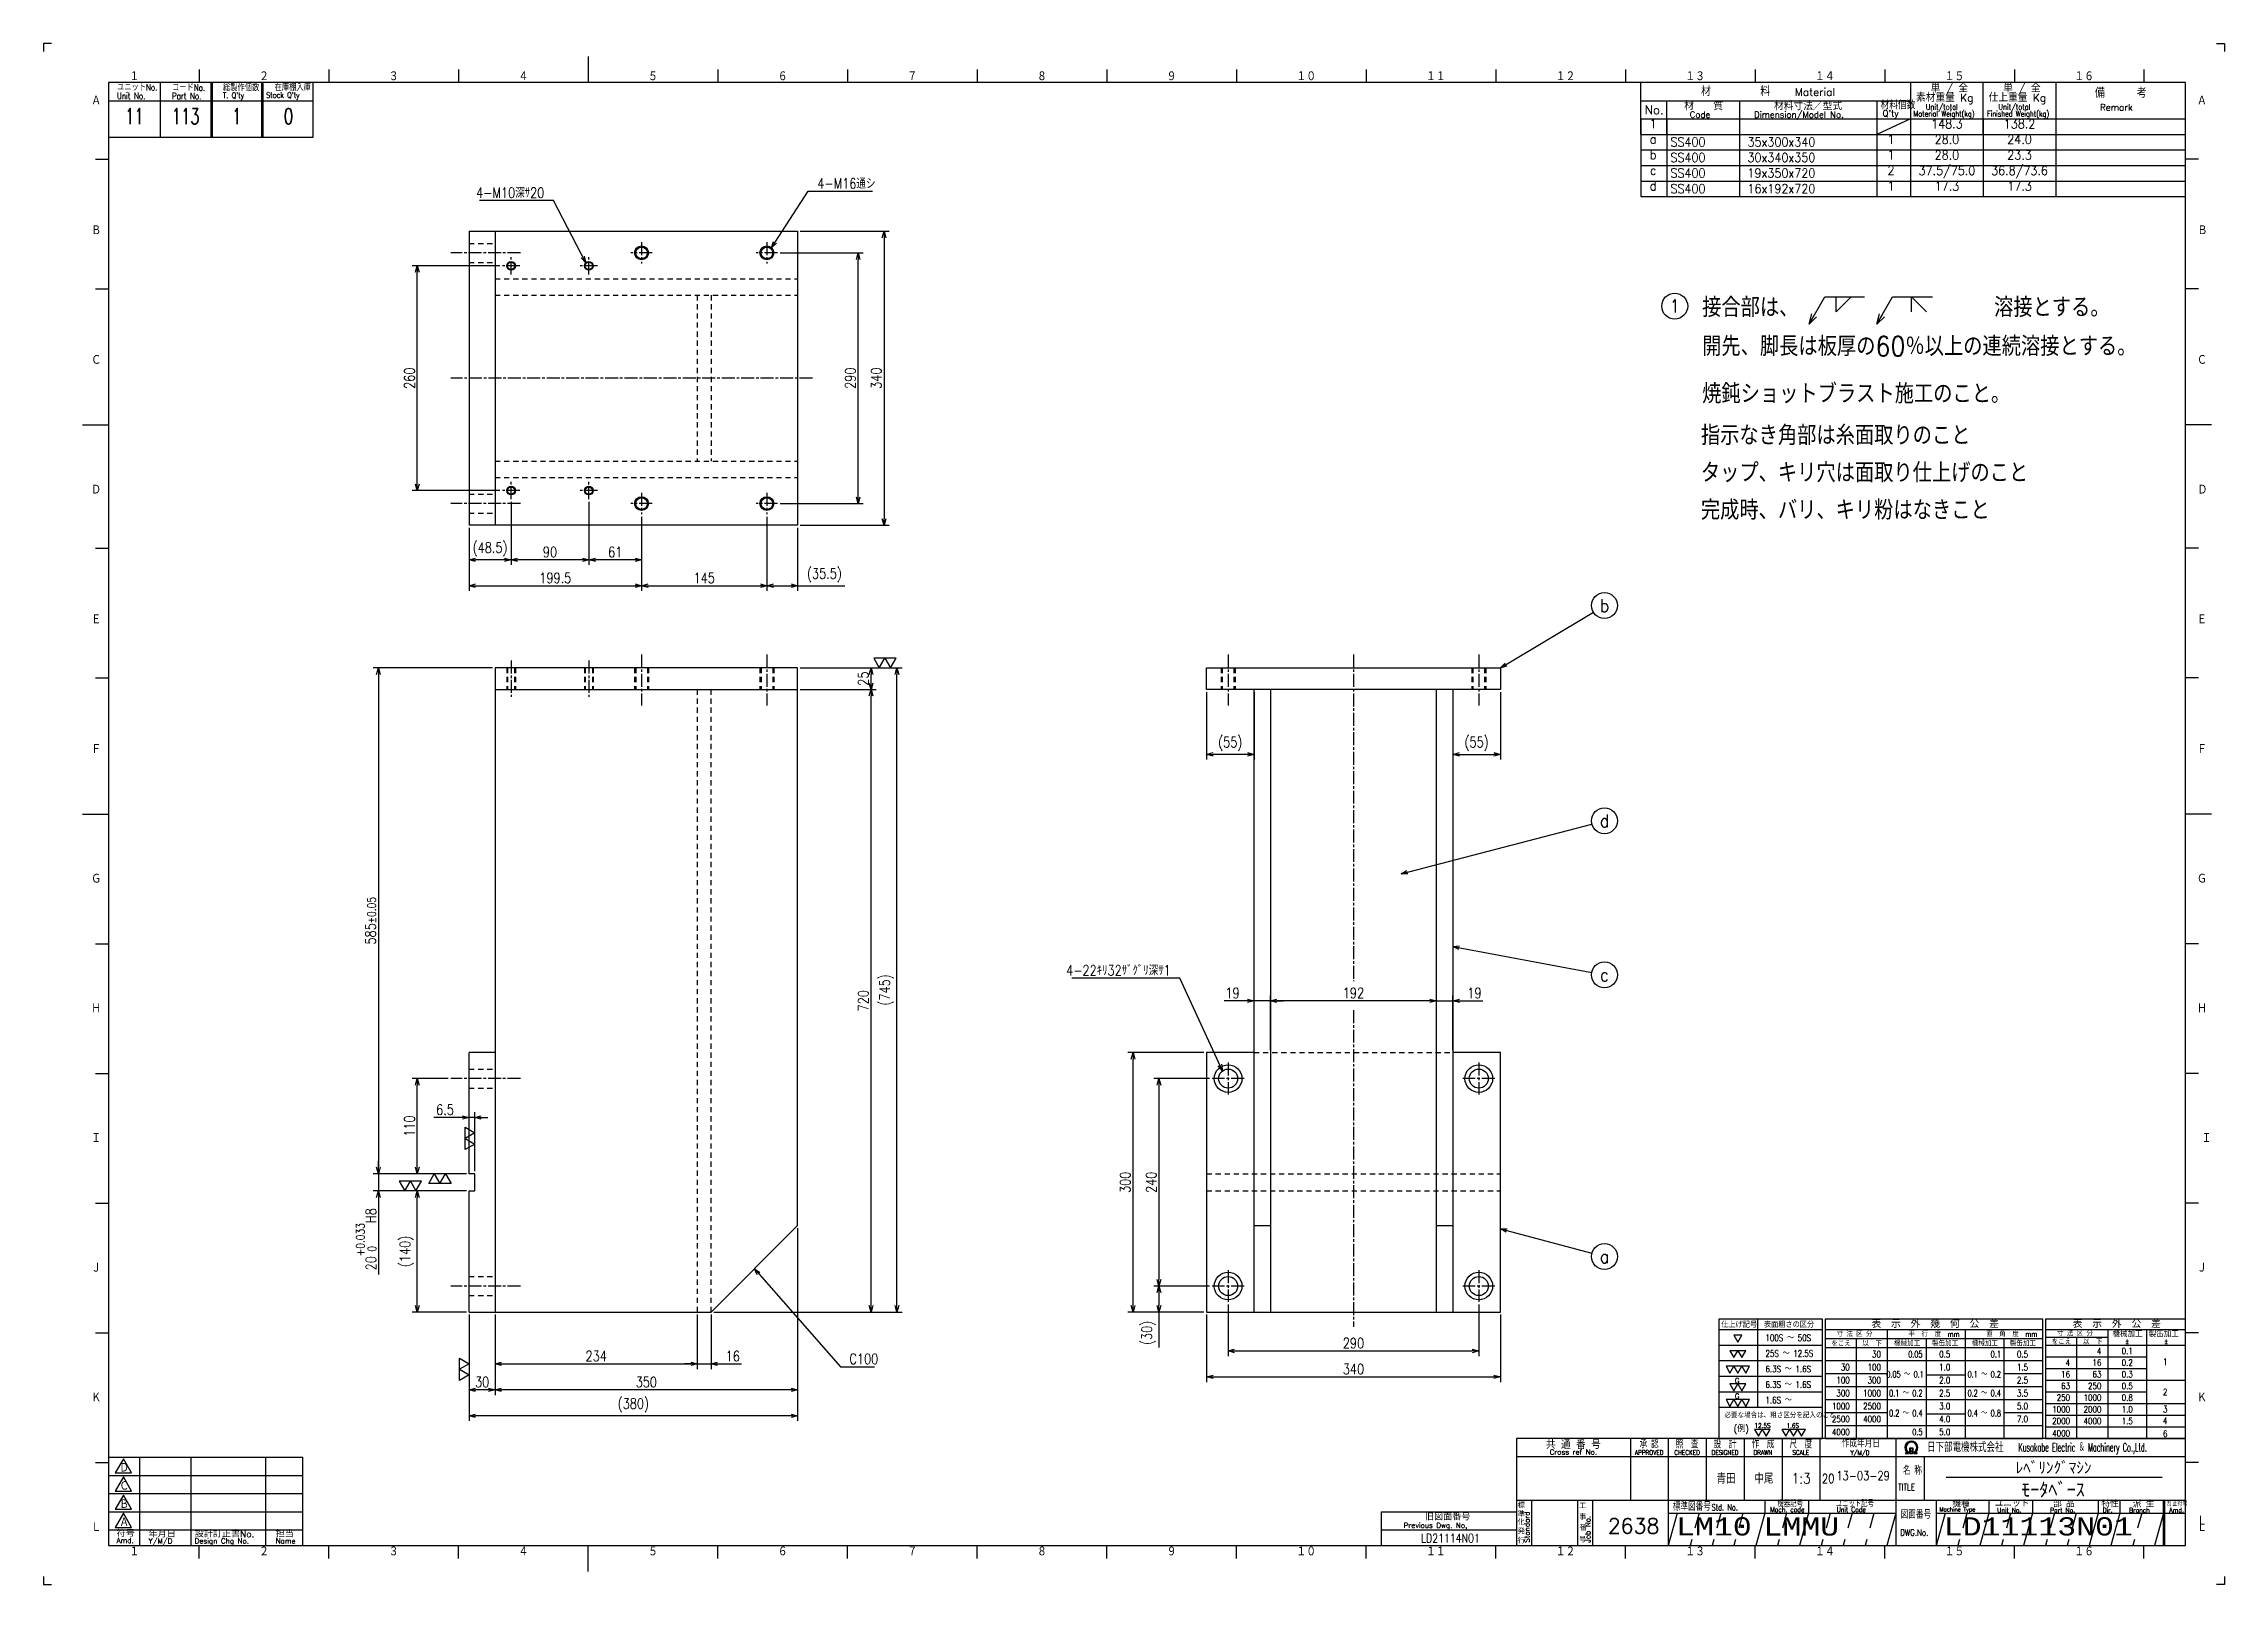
# Model space of a CAD drawing. Extents: x 0 to 2523, y 0 to 3564.
# Drawn here: x 0 to 2523, y 0 to 1782 of the extents above; entities that cross this region are included whole.
import ezdxf
from ezdxf.enums import TextEntityAlignment as Align

# ---------------------------------------------------------------- set-up
doc = ezdxf.new("R2010")
doc.units = 0
doc.header["$LTSCALE"] = 3
doc.linetypes.add('GEN3A', pattern=[3.5, 2, -1.5])
doc.linetypes.add('GEN7A', pattern=[7.5, 5, -0.75, 1, -0.75])
doc.layers.get('0').update_dxf_attribs({"linetype": 'CONTINUOUS'})
doc.layers.get('DEFPOINTS').update_dxf_attribs({"linetype": 'CONTINUOUS'})
for name, color, linetype in [('2', 5, 'CONTINUOUS'), ('3A', 6, 'GEN3A'), ('4', 3, 'CONTINUOUS'), ('5', 3, 'CONTINUOUS'), ('6', 52, 'CONTINUOUS'), ('7A', 4, 'GEN7A'), ('8', 1, 'CONTINUOUS'), ('RAHM2', 1, 'CONTINUOUS'), ('RAHM3', 52, 'CONTINUOUS')]:
    doc.layers.add(name, color=color, linetype=linetype)
doc.styles.add('DIMENSION', font='monotxt.shx', dxfattribs={"bigfont": 'bigfont.shx'})
doc.styles.get("Standard").update_dxf_attribs({"font": 'romans.shx', "width": 0.8, "bigfont": 'extfont.shx'})
doc.dimstyles.new('GEN-ISO', dxfattribs={"dimscale": 3, "dimtxt": 4, "dimasz": 2.5, "dimexe": 2, "dimexo": 1, "dimgap": 1, "dimtad": 3, "dimdec": 3, "dimrnd": 0.001, "dimdsep": 46, "dimtxsty": 'Standard', "dimblk": 'OPEN30', "dimcen": 0, "dimclrt": 52, "dimadec": 0, "dimazin": 0, "dimtp": 0.1, "dimtm": 0.1, "dimtfac": 0.6, "dimtdec": 3, "dimtmove": 2, "dimatfit": 3, "dimldrblk": 'OPEN30', "dimfxl": 1, "dimarcsym": 0})

msp = doc.modelspace()

# ---------------------------------------------------------------- texts
at = {"layer": '5', "color": 52, "char_height": 12}
for s, insert, attachment_point in [('4-M10深ｻ20', (579.3091, 1609.547), 6), ('4-M16通シ', (895.0697, 1620.2533), 4), ('4-22ｷﾘ32ｻﾞｸﾞﾘ深ｻ1', (1304.0271, 710.2213), 6), ('C100', (932.2976, 260.7303), 4), ('青田', (1935.4448, 122.5144), 4), ('中尾', (1979.3182, 122.5144), 4)]:
    msp.add_mtext(s, dxfattribs=dict(at, insert=insert, attachment_point=attachment_point))
at = {"layer": '6', "width": 0.9}
for s, p in [('接合部は、               溶接とする。', (1918.8021, 1465.7253)), ('開先、脚長は板厚の60％以上の連続溶接とする。', (1918.8021, 1420.7253)), ('焼鈍ショットブラスト施工のこと。', (1918.8021, 1365.8816)), ('指示なき角部は糸面取りのこと', (1917.3653, 1317.7061)), ('タップ、キリ穴は面取り仕上げのこと', (1917.3653, 1274.5061)), ('完成時、バリ、キリ粉はなきこと', (1917.3653, 1231.3061))]:
    msp.add_text(s, height=22.5, dxfattribs=at).set_placement(p)

# ---------------------------------------------------------------- blocks, each defined once
blk = doc.blocks.new('1A1ﾌﾞﾋﾝ')
at = {"layer": 'RAHM2', "color": 5, "linetype": 'Continuous'}
for p, q in [((3, 594), (0, 594)), ((0, 594), (0, 591)), ((210, 589), (210, 579)), ((838, 594), (841, 594)), ((841, 594), (841, 591)), ((60, 584), (60, 579)), ((110, 584), (110, 579)), ((160, 584), (160, 579)), ((260, 584), (260, 579)), ((310, 584), (310, 579)), ((360, 584), (360, 579)), ((410, 584), (410, 579)), ((460, 584), (460, 579)), ((510, 584), (510, 579)), ((560, 584), (560, 579)), ((610, 584), (610, 579)), ((660, 584), (660, 579)), ((710, 584), (710, 579)), ((760, 584), (760, 579)), ((810, 584), (810, 579)), ((826, 579), (25, 579)), ((25, 579), (25, 15)), ((104, 558), (104, 579)), ((826, 15), (826, 579)), ((25, 558), (64.5, 558)), ((64.5, 558), (104, 558)), ((20, 549.5), (25, 549.5)), ((831, 549.5), (826, 549.5)), ((20, 499.5), (25, 499.5)), ((831, 499.5), (826, 499.5)), ((15, 447), (25, 447)), ((836, 447), (826, 447)), ((20, 399.5), (25, 399.5)), ((831, 399.5), (826, 399.5)), ((20, 349.5), (25, 349.5)), ((831, 349.5), (826, 349.5)), ((15, 297), (25, 297)), ((836, 297), (826, 297)), ((20, 247), (25, 247)), ((831, 247), (826, 247)), ((20, 197), (25, 197)), ((831, 197), (826, 197)), ((20, 147), (25, 147)), ((831, 147), (826, 147)), ((20, 97), (25, 97)), ((831, 97), (826, 97)), ((20, 47), (25, 47)), ((831, 47), (826, 47)), ((25, 15), (826, 15)), ((60, 10), (60, 15)), ((110, 10), (110, 15)), ((160, 10), (160, 15)), ((210, 5), (210, 15)), ((260, 10), (260, 15)), ((310, 10), (310, 15)), ((360, 10), (360, 15)), ((410, 10), (410, 15)), ((460, 10), (460, 15)), ((510, 10), (510, 15)), ((560, 10), (560, 15)), ((610, 10), (610, 15)), ((660, 10), (660, 15)), ((710, 10), (710, 15)), ((760, 10), (760, 15)), ((810, 10), (810, 15)), ((0, 3), (0, 0)), ((0, 0), (3, 0)), ((841, 0), (838, 0)), ((841, 3), (841, 0))]:
    blk.add_line(p, q, dxfattribs=at)
at = {"layer": 'RAHM2', "color": 7, "linetype": 'Continuous'}
for p, q in [((25, 572), (64.5, 572)), ((45, 579), (45, 558)), ((64.5, 579), (64.5, 558)), ((64.5, 572), (104, 572)), ((65, 579), (65, 558)), ((84, 579), (84, 558)), ((84.5, 579), (84.5, 558)), ((616, 559), (616, 579)), ((616, 572), (720, 572)), ((626, 559), (626, 572)), ((654, 572), (654, 559)), ((707, 572), (707, 559)), ((720, 579), (720, 559)), ((748, 559), (748, 579)), ((776, 579), (776, 559)), ((616, 565), (826, 565)), ((616, 559), (826, 559)), ((611.93, 56.26), (611.93, 32.42)), ((626.55, 56.26), (626.55, 15)), ((641.18, 56.26), (641.18, 32.42)), ((655.8, 56.26), (655.8, 32.42)), ((670.43, 56.26), (670.43, 32.42)), ((685.05, 56.26), (685.05, 32.42)), ((714.3, 56.26), (714.3, 15)), ((25, 49), (100, 49)), ((37, 49), (37, 15)), ((56.8, 49), (56.8, 15)), ((85.6, 49), (85.6, 15)), ((100, 15), (100, 49)), ((568.05, 49.26), (826, 49.26)), ((685.05, 49.26), (685.05, 32.42)), ((714.3, 49.26), (714.3, 49.26)), ((725.17, 49.26), (725.17, 32.42)), ((25, 42), (100, 42)), ((25, 35), (100, 35)), ((25, 28), (100, 28)), ((516, 28), (568.05, 28)), ((516, 15), (516, 28)), ((568.05, 32.42), (826, 32.42)), ((573.77, 32.42), (573.77, 15)), ((591.59, 32.42), (591.59, 15)), ((597.3, 32.42), (597.3, 15)), ((626.55, 27.42), (714.3, 27.42)), ((663.73, 32.42), (663.73, 27.42)), ((680.59, 32.42), (680.59, 27.42)), ((729.82, 32.42), (729.82, 15)), ((729.82, 27.42), (826, 27.42)), ((750.15, 32.42), (750.15, 27.42)), ((767, 32.42), (767, 27.42)), ((792.29, 32.42), (792.29, 27.42)), ((800.72, 32.42), (800.72, 27.42)), ((817.57, 15), (817.57, 32.42)), ((818.07, 15), (818.07, 32.42)), ((25, 21), (100, 21)), ((516, 21), (568.05, 21))]:
    blk.add_line(p, q, dxfattribs=at)
at = {"layer": 'RAHM2', "color": 3, "linetype": 'Continuous'}
for p, q in [((733.73, 41.35), (817.03, 41.35)), ((630.02, 27.42), (626.55, 15)), ((663.73, 27.42), (660.26, 15)), ((680.59, 27.42), (677.12, 15)), ((714.3, 27.42), (710.83, 15)), ((750.15, 27.42), (746.68, 15)), ((767, 27.42), (763.54, 15)), ((792.29, 27.42), (788.82, 15)), ((800.72, 27.42), (797.25, 15))]:
    blk.add_line(p, q, dxfattribs=at)
at = {"layer": 'RAHM2', "color": 3, "linetype": 'GEN3A'}
for p, q in [((638.44, 27.42), (634.98, 15)), ((646.87, 27.42), (643.41, 15)), ((655.3, 27.42), (651.84, 15)), ((672.16, 27.42), (668.69, 15)), ((689.01, 27.42), (685.55, 15)), ((697.44, 27.42), (693.98, 15)), ((705.87, 27.42), (702.41, 15)), ((741.72, 27.42), (738.25, 15)), ((758.57, 27.42), (755.11, 15)), ((775.43, 27.42), (771.97, 15)), ((783.86, 27.42), (780.39, 15)), ((809.14, 27.42), (805.68, 15))]:
    blk.add_line(p, q, dxfattribs=at)
at = {"layer": 'RAHM2', "color": 5, "linetype": 'Continuous'}
blk.add_lwpolyline([(826, 56.26), (568.05, 56.26), (568.05, 15)], dxfattribs=at)
at = {"layer": 'RAHM2', "color": 7, "linetype": 'Continuous'}
for points in [[(718.02, 50.4), (719.22, 50.4), (719.22, 51.01)], [(718.02, 50.58), (718.97, 50.58), (718.97, 50.91)], [(718.72, 50.82), (718.72, 50.75), (718.02, 50.75), (718.02, 50.4)], [(719.62, 52.51), (719.62, 50.4), (720.92, 50.4), (720.92, 52.51), (719.62, 52.51)], [(719.77, 52.36), (719.77, 51.53), (720.77, 51.53), (720.77, 52.36), (719.77, 52.36)], [(720.77, 51.38), (720.77, 50.55), (719.77, 50.55), (719.77, 51.38), (720.77, 51.38)], [(721.32, 50.98), (721.32, 50.4), (722.58, 50.4), (722.58, 50.75), (721.85, 50.75), (721.85, 50.8)], [(721.57, 50.87), (721.57, 50.58), (722.58, 50.58)]]:
    blk.add_lwpolyline(points, dxfattribs=at)
for points in [[(30.79, 48.41), (27.65, 42.97), (33.92, 42.97)], [(30.79, 41.41), (27.65, 35.97), (33.92, 35.97)], [(30.79, 34.41), (27.65, 28.97), (33.92, 28.97)], [(30.79, 27.41), (27.65, 21.97), (33.92, 21.97)]]:
    blk.add_lwpolyline(points, close=True, dxfattribs=at)
at = {"layer": 'RAHM2', "color": 3, "linetype": 'Continuous'}
for points in [[(733.29, 27.42), (729.82, 15)], [(817.57, 27.42), (817.57, 27.42), (814.11, 15)]]:
    blk.add_lwpolyline(points, dxfattribs=at)
at = {"layer": 'RAHM2', "color": 7, "linetype": 'Continuous'}
for radius, start, end in [(2.5, 308.27062, 230.89517), (2.28, 303.99488, 234.40132), (2.06, 299.8294, 238.47562)]:
    blk.add_arc((720.3, 52.76), radius, start, end, dxfattribs=at)
at = {"layer": 'RAHM2', "color": 5, "linetype": 'Continuous'}
for s, height, p in [('１', 3.31, (33.1, 579.6)), ('２', 3.31, (83.1, 579.6)), ('３', 3.31, (133.1, 579.6)), ('４', 3.31, (183.1, 579.6)), ('５', 3.31, (233.1, 579.6)), ('６', 3.31, (283.1, 579.6)), ('７', 3.31, (333.1, 579.6)), ('８', 3.31, (383.1, 579.6)), ('９', 3.31, (433.1, 579.6)), ('１０', 3.311, (483.1, 579.6)), ('１１', 3.311, (533.1, 579.6)), ('１２', 3.311, (583.1, 579.6)), ('１３', 3.311, (633.1, 579.6)), ('１４', 3.311, (683.1, 579.6)), ('１５', 3.311, (733.1, 579.6)), ('１６', 3.311, (783.1, 579.6)), ('Ａ', 3.31, (18.36, 570.24)), ('Ａ', 3.31, (830.43, 570.24)), ('Ｂ', 3.31, (18.36, 520.24)), ('Ｂ', 3.31, (830.65, 520.24)), ('Ｃ', 3.31, (18.36, 470.24)), ('Ｃ', 3.31, (830.43, 470.24)), ('Ｄ', 3.31, (18.36, 420.24)), ('Ｄ', 3.31, (830.65, 420.24)), ('Ｅ', 3.31, (18.36, 370.24)), ('Ｅ', 3.31, (830.43, 370.24)), ('Ｆ', 3.31, (18.36, 320.24)), ('Ｆ', 3.31, (830.43, 320.24)), ('Ｇ', 3.31, (18.36, 270.24)), ('Ｇ', 3.31, (830.43, 270.24)), ('Ｈ', 3.31, (18.36, 220.24)), ('Ｈ', 3.31, (830.43, 220.24)), ('Ｉ', 3.31, (18.36, 170.24)), ('Ｉ', 3.31, (832.19, 170.24)), ('Ｊ', 3.31, (18.36, 120.24)), ('Ｊ', 3.31, (830.43, 120.24)), ('Ｋ', 3.31, (18.36, 70.24)), ('Ｋ', 3.31, (830.43, 70.24)), ('Ｌ', 3.31, (830.43, 22.74)), ('Ｌ', 3.31, (18.36, 20.24)), ('Ｌ', 3.31, (830.43, 20.24)), ('１', 3.31, (33.1, 10.87)), ('２', 3.31, (83.1, 10.87)), ('３', 3.31, (133.1, 10.87)), ('４', 3.31, (183.1, 10.87)), ('５', 3.31, (233.1, 10.87)), ('６', 3.31, (283.1, 10.87)), ('７', 3.31, (333.1, 10.87)), ('８', 3.31, (383.1, 10.87)), ('９', 3.31, (433.1, 10.87)), ('１０', 3.311, (483.1, 10.87)), ('１１', 3.311, (533.1, 10.87)), ('１２', 3.311, (583.1, 10.87)), ('１３', 3.311, (633.1, 10.87)), ('１４', 3.311, (683.1, 10.87)), ('１５', 3.311, (733.1, 10.87)), ('１６', 3.311, (783.1, 10.87))]:
    blk.add_text(s, height=height, dxfattribs=at).set_placement(p)
at = {"layer": 'RAHM2', "color": 7, "linetype": 'Continuous'}
for s, height, width, p in [('ユニットNo.', 2.5, 0.8, (28.29, 575.92)), ('Unit No.', 2.5, 0.8, (28.29, 572.64)), ('コードNo.', 2.5, 0.8, (49.52, 575.81)), ('Part No.', 2.5, 0.8, (49.52, 572.53)), ('総製作個数', 2.5, 0.8, (69.17, 575.72)), ("T. Q'ty", 2.2, 0.8, (69.17, 572.96)), ("Stock Q'ty", 2.2, 0.8, (85.8, 573.06)), ('在庫棚入庫', 2.5, 0.8, (89.08, 575.82)), ('材料個数', 3, 0.8, (708.41, 568.75)), ('Material Weight(kg)', 2.2, 0.68, (721.1, 565.86)), ('Unit/total', 2.2, 0.7, (725.86, 568.49)), ('Finished Weight(kg)', 2.2, 0.68, (749.46, 565.86)), ('Unit/total', 2.2, 0.7, (753.86, 568.49)), ('作成年月日', 3, 0.7, (693.49, 52.82)), ('Y/M/D', 1.8, 0.8, (696.79, 49.87)), ('Kusakabe Electric ＆ Machinery Co.,Ltd.', 3.3108, 0.5, (761.56, 51.19)), ('20', 3.5, 0.8, (685.81, 39.08)), ('名 称', 3, 0.7, (717.06, 42.33)), ('TITLE', 2.5, 0.8, (715.18, 36.25)), ('標準図番号', 3, 0.7, (628.26, 28.44)), ('Std. No.', 2.5, 0.7, (643.23, 28.44)), ('Mach. code', 2, 0.7, (665.86, 27.83)), ('機器記号', 2.5, 0.7, (668.65, 29.77)), ('ユニット記号', 2.5, 0.7, (691.14, 29.85)), ('Unit Code', 2, 0.7, (691.45, 27.83)), ('図面番号', 3, 0.7, (716.15, 25.37)), ('Machine Type', 1.7, 0.9, (731.15, 28.05)), ('訂正符号', 2, 0.7, (818.96, 30.16))]:
    blk.add_text(s, height=height, dxfattribs=dict(at, width=width)).set_placement(p)
for s, height, p in [('材\u3000\u3000\u3000\u3000\u3000料', 3.311, (639.18, 573.82)), ('Material', 3, (675.34, 573.82)), ('素材重量 Kg', 3, (722.08, 571.63)), ('単 / 全', 3, (727.71, 575.26)), ('仕上重量 Kg', 3, (750.08, 571.63)), ('単 / 全', 3, (755.71, 575.26)), ('備     考', 3.311, (791.08, 573.21)), ('No.', 3.311, (617.5, 566.82)), ('材\u3000\u3000質', 3, (632.68, 568.39)), ('Code', 2.4, (634.82, 565.45)), ('Dimension/Model No.', 2.4, (659.65, 565.45)), ('材料寸法／型式', 3, (667.33, 568.39)), ("Q'ty", 2.4, (709.19, 565.93)), ('Remark', 2.5, (793.03, 568.16)), ('Ｄ', 3.2, (29.23, 43.2)), ('Ｃ', 3.2, (29.23, 36.2)), ('Ａ', 3.2, (29.23, 22.2)), ('Ｂ', 3.2, (29.23, 29.2)), ('旧図面番号', 2.5, (532.71, 24.69)), ('標', 2, (568.44, 29.43)), ('準', 2, (568.47, 26.11)), ('工', 2, (592.15, 29.24)), ('事', 2, (592.17, 24.92)), ('機種', 2.4, (736.08, 29.76)), ('ユニット', 2.4, (752.39, 29.96)), ('Unit No.', 1.7, (753.39, 27.76)), ('Part No.', 1.7, (773.81, 27.76)), ('部 品', 2.4, (774.93, 29.79)), ('特性', 2.4, (793.55, 29.78)), ('Dir.', 1.7, (794.09, 27.76)), ('Branch', 1.7, (804.28, 27.76)), ('派 生', 2.4, (805.65, 29.72)), ('Amd.', 1.7, (819.74, 27.76)), ('Amd.', 2, (28.17, 15.93)), ('符号', 2.5, (28.17, 18.37)), ('Y/M/D', 2, (40.49, 15.7)), ('年月日', 2.5, (40.49, 18.14)), ('設計訂正書No.', 2.5, (58.29, 18.18)), ('Design Chg No.', 2, (58.29, 15.75)), ('担当', 2.5, (89.5, 18.18)), ('Name', 2, (89.5, 15.75)), ('Previous Dwg. No,', 2, (524.5, 21.75)), ('化', 2, (568.37, 22.95)), ('行', 2, (568.43, 15.82)), ('行', 2, (568.46, 15.82)), ('発', 2, (568.46, 19.47)), ('号', 2, (592.11, 16.28)), ('番', 2, (592.31, 20.76))]:
    blk.add_text(s, height=height, dxfattribs=at).set_placement(p)
for s, height, p in [('共 通 番 号', 3, (589.93, 54.14)), ('Cross ref No.', 2, (589.93, 51.01))]:
    blk.add_text(s, height=height, dxfattribs=at).set_placement(p, align=Align.MIDDLE)
for s, height, width, p in [('APPROVED', 1.8, 0.8, (619.18, 50.85)), ('承 認', 3, 0.7, (619.18, 54.35)), ('CHECKED', 1.8, 0.8, (633.8, 50.85)), ('照  査', 3, 0.7, (633.8, 54.35)), ('DESIGNED', 1.8, 0.8, (648.43, 50.85)), ('設  計', 3, 0.7, (648.43, 54.35)), ('作  成', 3, 0.7, (663.05, 54.35)), ('DRAWN', 1.8, 0.8, (663.05, 50.85)), ('尺  度', 3, 0.7, (677.67, 54.35)), ('SCALE', 1.8, 0.8, (677.67, 50.85)), ('DWG.No.', 2.5, 0.8, (721.41, 19.96))]:
    blk.add_text(s, height=height, dxfattribs=dict(at, width=width)).set_placement(p, align=Align.MIDDLE)
at = {"layer": 'RAHM2', "color": 7, "linetype": 'Continuous', "width": 0.844147}
blk.add_text('日下部電機株式会社', height=3.311, dxfattribs=at).set_placement((726.35, 51.06), (755.79, 51.06), align=Align.FIT)
at = {"layer": 'RAHM2', "color": 7, "linetype": 'Continuous'}
for s, p in [('Standard', (573.07, 16.05)), ('Job No.', (596.5, 16.05))]:
    blk.add_text(s, height=2, rotation=90, dxfattribs=at).set_placement(p)
at = {"layer": 'RAHM2', "color": 5, "linetype": 'Continuous', "width": 0.7}
for tag, p in [('HEADER3', (35, 566.01)), ('HEADER4', (54.75, 566)), ('HEADER15', (74.49, 566)), ('HEADER16', (94.43, 566))]:
    blk.add_attdef(tag, text='', height=6, dxfattribs=at).set_placement(p, align=Align.MIDDLE)
at = {"layer": 'RAHM2', "color": 7, "linetype": 'Continuous'}
blk.add_attdef('HEADER5', text='', height=2.5, dxfattribs=at).set_placement((63.69, 559.1), align=Align.BOTTOM_RIGHT)
for tag, height, width, p in [('HEADER25', 3.2, 0.63, (46.91, 45.38)), ('HEADER23', 3.33, 0.8, (71.4, 45.2)), ('HEADER24', 3.5, 0.8, (92.57, 45.22)), ('HEADER7', 5, 0.8, (590.38, 40.8)), ('GEN-TITLE-SCA', 4, 0.85, (677.79, 40.85)), ('HEADER1', 5, 0.9, (775.12, 45.15)), ('HEADER22', 3.2, 0.63, (46.91, 38.38)), ('HEADER20', 3.33, 0.8, (71.4, 38.2)), ('HEADER21', 3.5, 0.8, (92.57, 38.22)), ('HEADER2', 6, 0.9, (774.89, 36.68)), ('HEADER19', 3.2, 0.63, (46.91, 31.38)), ('HEADER11', 3.2, 0.63, (46.91, 24.38)), ('HEADER17', 3.33, 0.8, (71.4, 31.2)), ('HEADER9', 3.33, 0.8, (71.4, 24.2)), ('HEADER18', 3.5, 0.8, (92.57, 31.22)), ('HEADER10', 3.5, 0.8, (92.57, 24.22)), ('HEADER14', 3.31, 0.8, (542.54, 17.82))]:
    blk.add_attdef(tag, text='', height=height, dxfattribs=dict(at, width=width)).set_placement(p, align=Align.MIDDLE)
at = {"layer": 'RAHM2', "color": 7, "linetype": 'Continuous', "width": 0.8}
blk.add_attdef('GEN-TITLE-DAT', text='', height=3.5, dxfattribs=at).set_placement((691.35, 39.1), align=Align.BOTTOM_LEFT)
at = {"layer": 'RAHM2', "color": 5, "linetype": 'Continuous'}
blk.add_attdef('HEADER6', text='', height=5.8, dxfattribs=at).set_placement((623.09, 17.9), align=Align.BOTTOM_RIGHT)
at = {"layer": 'RAHM2', "color": 5, "linetype": 'Continuous', "style": 'DIMENSION', "width": 1.2}
for tag, p in [('HEADER13', (629.56, 16.75)), ('HEADER12', (663.26, 16.72)), ('GEN-TITLE-DWG', (732.79, 16.74))]:
    blk.add_attdef(tag, text='', height=7.02, dxfattribs=at).set_placement(p, align=Align.BOTTOM_LEFT)
at = {"layer": 'RAHM2', "color": 5, "linetype": 'Continuous', "style": 'DIMENSION'}
blk.add_attdef('HEADER8', text='', height=7.02, dxfattribs=at).set_placement((824.55, 16.71), align=Align.BOTTOM_RIGHT)
blk = doc.blocks.new('_Open30')
at = {"color": 0, "linetype": 'ByBlock', "lineweight": -2}
for p, q in [((-1, 0.27), (0, 0)), ((0, 0), (-1, -0.27)), ((0, 0), (-1, 0))]:
    blk.add_line(p, q, dxfattribs=at)
blk = doc.blocks.new('*D4')
at = {"layer": '5', "color": 0, "lineweight": -2, "transparency": 16777216}
for p, q in [((519.3, 1060), (381.3, 1060)), ((387.3, 1052.5), (387.3, 482.5)), ((489.3, 475), (381.3, 475))]:
    blk.add_line(p, q, dxfattribs=at)
at = {"layer": 'DEFPOINTS', "color": 0, "transparency": 16777216}
for p in [(522.3, 1060), (387.3, 475), (492.3, 475)]:
    blk.add_point(p, dxfattribs=at)
at = {"layer": '5', "color": 0, "lineweight": -2, "transparency": 16777216, "xscale": 7.5, "yscale": 7.5, "zscale": 7.5}
for p, rotation in [((387.3, 1060), 90), ((387.3, 475), 270)]:
    blk.add_blockref('_Open30', p, dxfattribs=dict(at, rotation=rotation))
at = {"layer": '5', "color": 52, "transparency": 16777216, "insert": (378.3, 767.5), "char_height": 12, "attachment_point": 5, "rotation": 90}
blk.add_mtext('585{\\H9.600000;±0.05}', dxfattribs=at)
blk = doc.blocks.new('*D5')
at = {"layer": '5', "color": 0, "lineweight": -2, "transparency": 16777216}
for p, q in [((387.3, 482.5), (387.3, 490)), ((489.3, 475), (381.3, 475)), ((489.3, 455), (381.3, 455)), ((387.3, 475), (387.3, 455)), ((387.3, 447.5), (387.3, 358.3))]:
    blk.add_line(p, q, dxfattribs=at)
at = {"layer": 'DEFPOINTS', "color": 0, "transparency": 16777216}
for p in [(387.3, 455), (492.3, 475), (492.3, 455)]:
    blk.add_point(p, dxfattribs=at)
at = {"layer": '5', "color": 0, "lineweight": -2, "transparency": 16777216, "xscale": 7.5, "yscale": 7.5, "zscale": 7.5}
for p, rotation in [((387.3, 475), 270), ((387.3, 455), 90)]:
    blk.add_blockref('_Open30', p, dxfattribs=dict(at, rotation=rotation))
at = {"layer": '5', "color": 52, "transparency": 16777216, "insert": (373.1, 399.1), "char_height": 12, "attachment_point": 5, "rotation": 90}
blk.add_mtext('20{\\H9.600000;\\S+0.033^  0;}H8', dxfattribs=at)
blk = doc.blocks.new('*D6')
at = {"layer": '5', "color": 0, "lineweight": -2, "transparency": 16777216}
for p, q in [((484.8, 540), (451.6, 540)), ((492.3, 478), (492.3, 546)), ((498.8, 540), (492.3, 540)), ((498.8, 478), (498.8, 546)), ((506.3, 540), (513.8, 540))]:
    blk.add_line(p, q, dxfattribs=at)
at = {"layer": 'DEFPOINTS', "color": 0, "transparency": 16777216}
for p in [(492.3, 540), (492.3, 475), (498.8, 475)]:
    blk.add_point(p, dxfattribs=at)
at = {"layer": '5', "color": 0, "lineweight": -2, "transparency": 16777216, "xscale": 7.5, "yscale": 7.5, "zscale": 7.5}
blk.add_blockref('_Open30', (492.3, 540), dxfattribs=at)
at = {"layer": '5', "color": 0, "lineweight": -2, "transparency": 16777216, "xscale": 7.5, "yscale": 7.5, "zscale": 7.5, "rotation": 180}
blk.add_blockref('_Open30', (498.8, 540), dxfattribs=at)
at = {"layer": '5', "color": 52, "transparency": 16777216, "insert": (464.4, 549), "char_height": 12, "attachment_point": 5}
blk.add_mtext('6.5', dxfattribs=at)
blk = doc.blocks.new('*D7')
at = {"layer": '5', "color": 0, "lineweight": -2, "transparency": 16777216}
for p, q in [((468.1, 585), (426.3, 585)), ((432.3, 482.5), (432.3, 577.5)), ((489.3, 475), (426.3, 475))]:
    blk.add_line(p, q, dxfattribs=at)
at = {"layer": 'DEFPOINTS', "color": 0, "transparency": 16777216}
for p in [(432.3, 585), (471.1, 585), (492.3, 475)]:
    blk.add_point(p, dxfattribs=at)
at = {"layer": '5', "color": 0, "lineweight": -2, "transparency": 16777216, "xscale": 7.5, "yscale": 7.5, "zscale": 7.5}
for p, rotation in [((432.3, 585), 90), ((432.3, 475), 270)]:
    blk.add_blockref('_Open30', p, dxfattribs=dict(at, rotation=rotation))
at = {"layer": '5', "color": 52, "transparency": 16777216, "insert": (423.3, 530), "char_height": 12, "attachment_point": 5, "rotation": 90}
blk.add_mtext('110', dxfattribs=at)
blk = doc.blocks.new('*D8')
at = {"layer": '5', "color": 0, "lineweight": -2, "transparency": 16777216}
for p, q in [((1370.4, 323.6), (1370.4, 264)), ((1660.4, 323.6), (1660.4, 264)), ((1377.9, 270), (1652.9, 270))]:
    blk.add_line(p, q, dxfattribs=at)
at = {"layer": 'DEFPOINTS', "color": 0, "transparency": 16777216}
for p in [(1370.4, 326.6), (1660.4, 326.6), (1660.4, 270)]:
    blk.add_point(p, dxfattribs=at)
at = {"layer": '5', "color": 0, "lineweight": -2, "transparency": 16777216, "xscale": 7.5, "yscale": 7.5, "zscale": 7.5, "rotation": 180}
blk.add_blockref('_Open30', (1370.4, 270), dxfattribs=at)
at = {"layer": '5', "color": 0, "lineweight": -2, "transparency": 16777216, "xscale": 7.5, "yscale": 7.5, "zscale": 7.5}
blk.add_blockref('_Open30', (1660.4, 270), dxfattribs=at)
at = {"layer": '5', "color": 52, "transparency": 16777216, "insert": (1515.4, 279), "char_height": 12, "attachment_point": 5}
blk.add_mtext('290', dxfattribs=at)
blk = doc.blocks.new('*D9')
at = {"layer": '5', "color": 0, "lineweight": -2, "transparency": 16777216}
for p, q in [((1345.4, 312), (1345.4, 234)), ((1685.4, 312), (1685.4, 234)), ((1352.9, 240), (1677.9, 240))]:
    blk.add_line(p, q, dxfattribs=at)
at = {"layer": 'DEFPOINTS', "color": 0, "transparency": 16777216}
for p in [(1345.4, 315), (1685.4, 315), (1685.4, 240)]:
    blk.add_point(p, dxfattribs=at)
at = {"layer": '5', "color": 0, "lineweight": -2, "transparency": 16777216, "xscale": 7.5, "yscale": 7.5, "zscale": 7.5, "rotation": 180}
blk.add_blockref('_Open30', (1345.4, 240), dxfattribs=at)
at = {"layer": '5', "color": 0, "lineweight": -2, "transparency": 16777216, "xscale": 7.5, "yscale": 7.5, "zscale": 7.5}
blk.add_blockref('_Open30', (1685.4, 240), dxfattribs=at)
at = {"layer": '5', "color": 52, "transparency": 16777216, "insert": (1515.4, 249), "char_height": 12, "attachment_point": 5}
blk.add_mtext('340', dxfattribs=at)
blk = doc.blocks.new('*D10')
at = {"layer": '5', "color": 0, "lineweight": -2, "transparency": 16777216}
for p, q in [((1349, 585), (1284.4, 585)), ((1290.4, 577.5), (1290.4, 352.5)), ((1349, 345), (1284.4, 345))]:
    blk.add_line(p, q, dxfattribs=at)
at = {"layer": 'DEFPOINTS', "color": 0, "transparency": 16777216}
for p in [(1352, 585), (1290.4, 345), (1352, 345)]:
    blk.add_point(p, dxfattribs=at)
at = {"layer": '5', "color": 0, "lineweight": -2, "transparency": 16777216, "xscale": 7.5, "yscale": 7.5, "zscale": 7.5}
for p, rotation in [((1290.4, 585), 90), ((1290.4, 345), 270)]:
    blk.add_blockref('_Open30', p, dxfattribs=dict(at, rotation=rotation))
at = {"layer": '5', "color": 52, "transparency": 16777216, "insert": (1281.4, 465), "char_height": 12, "attachment_point": 5, "rotation": 90}
blk.add_mtext('240', dxfattribs=at)
blk = doc.blocks.new('*D11')
at = {"layer": '5', "color": 0, "lineweight": -2, "transparency": 16777216}
for p, q in [((1349, 345), (1284.4, 345)), ((1290.4, 337.5), (1290.4, 322.5)), ((1342.4, 315), (1284.4, 315)), ((1290.4, 315), (1290.4, 274.1))]:
    blk.add_line(p, q, dxfattribs=at)
at = {"layer": 'DEFPOINTS', "color": 0, "transparency": 16777216}
for p in [(1352, 345), (1290.4, 315), (1345.4, 315)]:
    blk.add_point(p, dxfattribs=at)
at = {"layer": '5', "color": 0, "lineweight": -2, "transparency": 16777216, "xscale": 7.5, "yscale": 7.5, "zscale": 7.5}
for p, rotation in [((1290.4, 345), 90), ((1290.4, 315), 270)]:
    blk.add_blockref('_Open30', p, dxfattribs=dict(at, rotation=rotation))
at = {"layer": '5', "color": 52, "transparency": 16777216, "insert": (1278.3, 290.8), "char_height": 12, "attachment_point": 5, "rotation": 90}
blk.add_mtext('(30)', dxfattribs=at)
blk = doc.blocks.new('*D12')
at = {"layer": '5', "color": 0, "lineweight": -2, "transparency": 16777216}
for p, q in [((1342.4, 615), (1254.4, 615)), ((1260.4, 322.5), (1260.4, 607.5)), ((1342.4, 315), (1254.4, 315))]:
    blk.add_line(p, q, dxfattribs=at)
at = {"layer": 'DEFPOINTS', "color": 0, "transparency": 16777216}
for p in [(1260.4, 615), (1345.4, 615), (1345.4, 315)]:
    blk.add_point(p, dxfattribs=at)
at = {"layer": '5', "color": 0, "lineweight": -2, "transparency": 16777216, "xscale": 7.5, "yscale": 7.5, "zscale": 7.5}
for p, rotation in [((1260.4, 615), 90), ((1260.4, 315), 270)]:
    blk.add_blockref('_Open30', p, dxfattribs=dict(at, rotation=rotation))
at = {"layer": '5', "color": 52, "transparency": 16777216, "insert": (1251.4, 465), "char_height": 12, "attachment_point": 5, "rotation": 90}
blk.add_mtext('300', dxfattribs=at)
blk = doc.blocks.new('*D13')
at = {"layer": '5', "color": 0, "lineweight": -2, "transparency": 16777216}
for p, q in [((1419.4, 618), (1419.4, 681)), ((1603.9, 675), (1426.9, 675)), ((1611.4, 618), (1611.4, 681))]:
    blk.add_line(p, q, dxfattribs=at)
at = {"layer": 'DEFPOINTS', "color": 0, "transparency": 16777216}
for p in [(1419.4, 675), (1419.4, 615), (1611.4, 615)]:
    blk.add_point(p, dxfattribs=at)
at = {"layer": '5', "color": 0, "lineweight": -2, "transparency": 16777216, "xscale": 7.5, "yscale": 7.5, "zscale": 7.5, "rotation": 180}
blk.add_blockref('_Open30', (1419.4, 675), dxfattribs=at)
at = {"layer": '5', "color": 0, "lineweight": -2, "transparency": 16777216, "xscale": 7.5, "yscale": 7.5, "zscale": 7.5}
blk.add_blockref('_Open30', (1611.4, 675), dxfattribs=at)
at = {"layer": '5', "color": 52, "transparency": 16777216, "insert": (1515.4, 684), "char_height": 12, "attachment_point": 5}
blk.add_mtext('192', dxfattribs=at)
blk = doc.blocks.new('*D14')
at = {"layer": '5', "color": 0, "lineweight": -2, "transparency": 16777216}
for p, q in [((1392.9, 675), (1365.7, 675)), ((1400.4, 618), (1400.4, 681)), ((1419.4, 675), (1400.4, 675)), ((1419.4, 618), (1419.4, 681)), ((1426.9, 675), (1434.4, 675))]:
    blk.add_line(p, q, dxfattribs=at)
at = {"layer": 'DEFPOINTS', "color": 0, "transparency": 16777216}
for p in [(1400.4, 675), (1400.4, 615), (1419.4, 615)]:
    blk.add_point(p, dxfattribs=at)
at = {"layer": '5', "color": 0, "lineweight": -2, "transparency": 16777216, "xscale": 7.5, "yscale": 7.5, "zscale": 7.5}
blk.add_blockref('_Open30', (1400.4, 675), dxfattribs=at)
at = {"layer": '5', "color": 0, "lineweight": -2, "transparency": 16777216, "xscale": 7.5, "yscale": 7.5, "zscale": 7.5, "rotation": 180}
blk.add_blockref('_Open30', (1419.4, 675), dxfattribs=at)
at = {"layer": '5', "color": 52, "transparency": 16777216, "insert": (1375.5, 684), "char_height": 12, "attachment_point": 5}
blk.add_mtext('19', dxfattribs=at)
blk = doc.blocks.new('*D15')
at = {"layer": '5', "color": 0, "lineweight": -2, "transparency": 16777216}
for p, q in [((1603.9, 675), (1596.4, 675)), ((1611.4, 618), (1611.4, 681)), ((1611.4, 675), (1630.4, 675)), ((1630.4, 618), (1630.4, 681)), ((1637.9, 675), (1665.1, 675))]:
    blk.add_line(p, q, dxfattribs=at)
at = {"layer": 'DEFPOINTS', "color": 0, "transparency": 16777216}
for p in [(1630.4, 675), (1611.4, 615), (1630.4, 615)]:
    blk.add_point(p, dxfattribs=at)
at = {"layer": '5', "color": 0, "lineweight": -2, "transparency": 16777216, "xscale": 7.5, "yscale": 7.5, "zscale": 7.5}
blk.add_blockref('_Open30', (1611.4, 675), dxfattribs=at)
at = {"layer": '5', "color": 0, "lineweight": -2, "transparency": 16777216, "xscale": 7.5, "yscale": 7.5, "zscale": 7.5, "rotation": 180}
blk.add_blockref('_Open30', (1630.4, 675), dxfattribs=at)
at = {"layer": '5', "color": 52, "transparency": 16777216, "insert": (1655.3, 684), "char_height": 12, "attachment_point": 5}
blk.add_mtext('19', dxfattribs=at)
blk = doc.blocks.new('*D16')
at = {"layer": '5', "color": 0, "lineweight": -2, "transparency": 16777216}
for p, q in [((875.3, 1035), (963.3, 1035)), ((957.3, 322.5), (957.3, 1027.5)), ((775.3, 315), (963.3, 315))]:
    blk.add_line(p, q, dxfattribs=at)
at = {"layer": 'DEFPOINTS', "color": 0, "transparency": 16777216}
for p in [(872.3, 1035), (957.3, 1035), (772.3, 315)]:
    blk.add_point(p, dxfattribs=at)
at = {"layer": '5', "color": 0, "lineweight": -2, "transparency": 16777216, "xscale": 7.5, "yscale": 7.5, "zscale": 7.5}
for p, rotation in [((957.3, 1035), 90), ((957.3, 315), 270)]:
    blk.add_blockref('_Open30', p, dxfattribs=dict(at, rotation=rotation))
at = {"layer": '5', "color": 52, "transparency": 16777216, "insert": (948.3, 675), "char_height": 12, "attachment_point": 5, "rotation": 90}
blk.add_mtext('720', dxfattribs=at)
blk = doc.blocks.new('*D17')
at = {"layer": '5', "color": 0, "lineweight": -2, "transparency": 16777216}
for p, q in [((875.3, 1060), (963.3, 1060)), ((875.3, 1035), (963.3, 1035)), ((957.3, 1042.5), (957.3, 1052.5))]:
    blk.add_line(p, q, dxfattribs=at)
at = {"layer": 'DEFPOINTS', "color": 0, "transparency": 16777216}
for p in [(872.3, 1060), (957.3, 1060), (872.3, 1035)]:
    blk.add_point(p, dxfattribs=at)
at = {"layer": '5', "color": 0, "lineweight": -2, "transparency": 16777216, "xscale": 7.5, "yscale": 7.5, "zscale": 7.5}
for p, rotation in [((957.3, 1060), 90), ((957.3, 1035), 270)]:
    blk.add_blockref('_Open30', p, dxfattribs=dict(at, rotation=rotation))
at = {"layer": '5', "color": 52, "transparency": 16777216, "insert": (948.3, 1047.5), "char_height": 12, "attachment_point": 5, "rotation": 90}
blk.add_mtext('25', dxfattribs=at)
blk = doc.blocks.new('*D18')
at = {"layer": '5', "color": 0, "lineweight": -2, "transparency": 16777216}
for p, q in [((875.3, 1060), (993.3, 1060)), ((987.3, 322.5), (987.3, 1052.5)), ((775.3, 315), (993.3, 315))]:
    blk.add_line(p, q, dxfattribs=at)
at = {"layer": 'DEFPOINTS', "color": 0, "transparency": 16777216}
for p in [(872.3, 1060), (987.3, 1060), (772.3, 315)]:
    blk.add_point(p, dxfattribs=at)
at = {"layer": '5', "color": 0, "lineweight": -2, "transparency": 16777216, "xscale": 7.5, "yscale": 7.5, "zscale": 7.5}
for p, rotation in [((987.3, 1060), 90), ((987.3, 315), 270)]:
    blk.add_blockref('_Open30', p, dxfattribs=dict(at, rotation=rotation))
at = {"layer": '5', "color": 52, "transparency": 16777216, "insert": (975.1, 687.5), "char_height": 12, "attachment_point": 5, "rotation": 90}
blk.add_mtext('(745)', dxfattribs=at)
blk = doc.blocks.new('*D19')
at = {"layer": '5', "color": 0, "lineweight": -2, "transparency": 16777216}
for p, q in [((872.3, 412), (872.3, 219)), ((522.3, 312), (522.3, 219)), ((864.8, 225), (529.8, 225))]:
    blk.add_line(p, q, dxfattribs=at)
at = {"layer": 'DEFPOINTS', "color": 0, "transparency": 16777216}
for p in [(872.3, 415), (522.3, 315), (522.3, 225)]:
    blk.add_point(p, dxfattribs=at)
at = {"layer": '5', "color": 0, "lineweight": -2, "transparency": 16777216, "xscale": 7.5, "yscale": 7.5, "zscale": 7.5, "rotation": 180}
blk.add_blockref('_Open30', (522.3, 225), dxfattribs=at)
at = {"layer": '5', "color": 0, "lineweight": -2, "transparency": 16777216, "xscale": 7.5, "yscale": 7.5, "zscale": 7.5}
blk.add_blockref('_Open30', (872.3, 225), dxfattribs=at)
at = {"layer": '5', "color": 52, "transparency": 16777216, "insert": (697.3, 234), "char_height": 12, "attachment_point": 5}
blk.add_mtext('350', dxfattribs=at)
blk = doc.blocks.new('*D20')
at = {"layer": '5', "color": 0, "lineweight": -2, "transparency": 16777216}
for p, q in [((492.3, 312), (492.3, 219)), ((522.3, 312), (522.3, 219)), ((514.8, 225), (499.8, 225))]:
    blk.add_line(p, q, dxfattribs=at)
at = {"layer": 'DEFPOINTS', "color": 0, "transparency": 16777216}
for p in [(492.3, 315), (522.3, 315), (492.3, 225)]:
    blk.add_point(p, dxfattribs=at)
at = {"layer": '5', "color": 0, "lineweight": -2, "transparency": 16777216, "xscale": 7.5, "yscale": 7.5, "zscale": 7.5, "rotation": 180}
blk.add_blockref('_Open30', (492.3, 225), dxfattribs=at)
at = {"layer": '5', "color": 0, "lineweight": -2, "transparency": 16777216, "xscale": 7.5, "yscale": 7.5, "zscale": 7.5}
blk.add_blockref('_Open30', (522.3, 225), dxfattribs=at)
at = {"layer": '5', "color": 52, "transparency": 16777216, "insert": (507.3, 234), "char_height": 12, "attachment_point": 5}
blk.add_mtext('30', dxfattribs=at)
blk = doc.blocks.new('*D21')
at = {"layer": '5', "color": 0, "lineweight": -2, "transparency": 16777216}
for p, q in [((872.3, 412), (872.3, 189)), ((492.3, 312), (492.3, 189)), ((864.8, 195), (499.8, 195))]:
    blk.add_line(p, q, dxfattribs=at)
at = {"layer": 'DEFPOINTS', "color": 0, "transparency": 16777216}
for p in [(872.3, 415), (492.3, 315), (492.3, 195)]:
    blk.add_point(p, dxfattribs=at)
at = {"layer": '5', "color": 0, "lineweight": -2, "transparency": 16777216, "xscale": 7.5, "yscale": 7.5, "zscale": 7.5, "rotation": 180}
blk.add_blockref('_Open30', (492.3, 195), dxfattribs=at)
at = {"layer": '5', "color": 0, "lineweight": -2, "transparency": 16777216, "xscale": 7.5, "yscale": 7.5, "zscale": 7.5}
blk.add_blockref('_Open30', (872.3, 195), dxfattribs=at)
at = {"layer": '5', "color": 52, "transparency": 16777216, "insert": (682.3, 207.1), "char_height": 12, "attachment_point": 5}
blk.add_mtext('(380)', dxfattribs=at)
blk = doc.blocks.new('*D22')
at = {"layer": '5', "color": 0, "lineweight": -2, "transparency": 16777216}
for p, q in [((630.8, 1252), (630.8, 1179)), ((691.8, 1234.7), (691.8, 1179)), ((684.3, 1185), (638.3, 1185))]:
    blk.add_line(p, q, dxfattribs=at)
at = {"layer": 'DEFPOINTS', "color": 0, "transparency": 16777216}
for p in [(630.8, 1255), (691.8, 1237.7), (630.8, 1185)]:
    blk.add_point(p, dxfattribs=at)
at = {"layer": '5', "color": 0, "lineweight": -2, "transparency": 16777216, "xscale": 7.5, "yscale": 7.5, "zscale": 7.5, "rotation": 180}
blk.add_blockref('_Open30', (630.8, 1185), dxfattribs=at)
at = {"layer": '5', "color": 0, "lineweight": -2, "transparency": 16777216, "xscale": 7.5, "yscale": 7.5, "zscale": 7.5}
blk.add_blockref('_Open30', (691.8, 1185), dxfattribs=at)
at = {"layer": '5', "color": 52, "transparency": 16777216, "insert": (661.3, 1194), "char_height": 12, "attachment_point": 5}
blk.add_mtext('61', dxfattribs=at)
blk = doc.blocks.new('*D23')
at = {"layer": '5', "color": 0, "lineweight": -2, "transparency": 16777216}
for p, q in [((540.8, 1252), (540.8, 1179)), ((623.3, 1185), (548.3, 1185))]:
    blk.add_line(p, q, dxfattribs=at)
at = {"layer": 'DEFPOINTS', "color": 0, "transparency": 16777216}
for p in [(540.8, 1255), (630.8, 1255), (540.8, 1185)]:
    blk.add_point(p, dxfattribs=at)
at = {"layer": '5', "color": 0, "lineweight": -2, "transparency": 16777216, "xscale": 7.5, "yscale": 7.5, "zscale": 7.5, "rotation": 180}
blk.add_blockref('_Open30', (540.8, 1185), dxfattribs=at)
at = {"layer": '5', "color": 0, "lineweight": -2, "transparency": 16777216, "xscale": 7.5, "yscale": 7.5, "zscale": 7.5}
blk.add_blockref('_Open30', (630.8, 1185), dxfattribs=at)
at = {"layer": '5', "color": 52, "transparency": 16777216, "insert": (585.8, 1194), "char_height": 12, "attachment_point": 5}
blk.add_mtext('90', dxfattribs=at)
blk = doc.blocks.new('*D24')
at = {"layer": '5', "color": 0, "lineweight": -2, "transparency": 16777216}
for p, q in [((540.8, 1252), (540.8, 1179)), ((492.3, 1222), (492.3, 1179)), ((533.3, 1185), (499.8, 1185))]:
    blk.add_line(p, q, dxfattribs=at)
at = {"layer": 'DEFPOINTS', "color": 0, "transparency": 16777216}
for p in [(540.8, 1255), (492.3, 1225), (492.3, 1185)]:
    blk.add_point(p, dxfattribs=at)
at = {"layer": '5', "color": 0, "lineweight": -2, "transparency": 16777216, "xscale": 7.5, "yscale": 7.5, "zscale": 7.5, "rotation": 180}
blk.add_blockref('_Open30', (492.3, 1185), dxfattribs=at)
at = {"layer": '5', "color": 0, "lineweight": -2, "transparency": 16777216, "xscale": 7.5, "yscale": 7.5, "zscale": 7.5}
blk.add_blockref('_Open30', (540.8, 1185), dxfattribs=at)
at = {"layer": '5', "color": 52, "transparency": 16777216, "insert": (516.5, 1197.1), "char_height": 12, "attachment_point": 5}
blk.add_mtext('(48.5)', dxfattribs=at)
blk = doc.blocks.new('*D25')
at = {"layer": '5', "color": 0, "lineweight": -2, "transparency": 16777216}
for p, q in [((492.3, 1222), (492.3, 1149)), ((691.8, 1234.7), (691.8, 1149)), ((499.8, 1155), (684.3, 1155))]:
    blk.add_line(p, q, dxfattribs=at)
at = {"layer": 'DEFPOINTS', "color": 0, "transparency": 16777216}
for p in [(691.8, 1237.7), (492.3, 1225), (691.8, 1155)]:
    blk.add_point(p, dxfattribs=at)
at = {"layer": '5', "color": 0, "lineweight": -2, "transparency": 16777216, "xscale": 7.5, "yscale": 7.5, "zscale": 7.5, "rotation": 180}
blk.add_blockref('_Open30', (492.3, 1155), dxfattribs=at)
at = {"layer": '5', "color": 0, "lineweight": -2, "transparency": 16777216, "xscale": 7.5, "yscale": 7.5, "zscale": 7.5}
blk.add_blockref('_Open30', (691.8, 1155), dxfattribs=at)
at = {"layer": '5', "color": 52, "transparency": 16777216, "insert": (592, 1164), "char_height": 12, "attachment_point": 5}
blk.add_mtext('199.5', dxfattribs=at)
blk = doc.blocks.new('*D26')
at = {"layer": '5', "color": 0, "lineweight": -2, "transparency": 16777216}
for p, q in [((836.8, 1234.7), (836.8, 1149)), ((699.3, 1155), (829.3, 1155))]:
    blk.add_line(p, q, dxfattribs=at)
at = {"layer": 'DEFPOINTS', "color": 0, "transparency": 16777216}
for p in [(691.8, 1237.7), (836.8, 1237.7), (836.8, 1155)]:
    blk.add_point(p, dxfattribs=at)
at = {"layer": '5', "color": 0, "lineweight": -2, "transparency": 16777216, "xscale": 7.5, "yscale": 7.5, "zscale": 7.5, "rotation": 180}
blk.add_blockref('_Open30', (691.8, 1155), dxfattribs=at)
at = {"layer": '5', "color": 0, "lineweight": -2, "transparency": 16777216, "xscale": 7.5, "yscale": 7.5, "zscale": 7.5}
blk.add_blockref('_Open30', (836.8, 1155), dxfattribs=at)
at = {"layer": '5', "color": 52, "transparency": 16777216, "insert": (764.3, 1164), "char_height": 12, "attachment_point": 5}
blk.add_mtext('145', dxfattribs=at)
blk = doc.blocks.new('*D27')
at = {"layer": '5', "color": 0, "lineweight": -2, "transparency": 16777216}
for p, q in [((836.8, 1234.7), (836.8, 1149)), ((872.3, 1222), (872.3, 1149)), ((844.3, 1155), (864.8, 1155)), ((872.3, 1155), (926.9, 1155))]:
    blk.add_line(p, q, dxfattribs=at)
at = {"layer": 'DEFPOINTS', "color": 0, "transparency": 16777216}
for p in [(836.8, 1237.7), (872.3, 1225), (872.3, 1155)]:
    blk.add_point(p, dxfattribs=at)
at = {"layer": '5', "color": 0, "lineweight": -2, "transparency": 16777216, "xscale": 7.5, "yscale": 7.5, "zscale": 7.5, "rotation": 180}
blk.add_blockref('_Open30', (836.8, 1155), dxfattribs=at)
at = {"layer": '5', "color": 0, "lineweight": -2, "transparency": 16777216, "xscale": 7.5, "yscale": 7.5, "zscale": 7.5}
blk.add_blockref('_Open30', (872.3, 1155), dxfattribs=at)
at = {"layer": '5', "color": 52, "transparency": 16777216, "insert": (903.3, 1167.1), "char_height": 12, "attachment_point": 5}
blk.add_mtext('(35.5)', dxfattribs=at)
blk = doc.blocks.new('*D28')
at = {"layer": '5', "color": 0, "lineweight": -2, "transparency": 16777216}
for p, q in [((522.3, 312), (522.3, 249)), ((756.3, 312), (756.3, 249)), ((529.8, 255), (748.8, 255))]:
    blk.add_line(p, q, dxfattribs=at)
at = {"layer": 'DEFPOINTS', "color": 0, "transparency": 16777216}
for p in [(522.3, 315), (756.3, 315), (756.3, 255)]:
    blk.add_point(p, dxfattribs=at)
at = {"layer": '5', "color": 0, "lineweight": -2, "transparency": 16777216, "xscale": 7.5, "yscale": 7.5, "zscale": 7.5, "rotation": 180}
blk.add_blockref('_Open30', (522.3, 255), dxfattribs=at)
at = {"layer": '5', "color": 0, "lineweight": -2, "transparency": 16777216, "xscale": 7.5, "yscale": 7.5, "zscale": 7.5}
blk.add_blockref('_Open30', (756.3, 255), dxfattribs=at)
at = {"layer": '5', "color": 52, "transparency": 16777216, "insert": (639.3, 264), "char_height": 12, "attachment_point": 5}
blk.add_mtext('234', dxfattribs=at)
blk = doc.blocks.new('*D29')
at = {"layer": '5', "color": 0, "lineweight": -2, "transparency": 16777216}
for p, q in [((756.3, 312), (756.3, 249)), ((772.3, 312), (772.3, 249)), ((748.8, 255), (741.3, 255)), ((756.3, 255), (772.3, 255)), ((779.8, 255), (807.4, 255))]:
    blk.add_line(p, q, dxfattribs=at)
at = {"layer": 'DEFPOINTS', "color": 0, "transparency": 16777216}
for p in [(756.3, 315), (772.3, 315), (772.3, 255)]:
    blk.add_point(p, dxfattribs=at)
at = {"layer": '5', "color": 0, "lineweight": -2, "transparency": 16777216, "xscale": 7.5, "yscale": 7.5, "zscale": 7.5}
blk.add_blockref('_Open30', (756.3, 255), dxfattribs=at)
at = {"layer": '5', "color": 0, "lineweight": -2, "transparency": 16777216, "xscale": 7.5, "yscale": 7.5, "zscale": 7.5, "rotation": 180}
blk.add_blockref('_Open30', (772.3, 255), dxfattribs=at)
at = {"layer": '5', "color": 52, "transparency": 16777216, "insert": (797.4, 264), "char_height": 12, "attachment_point": 5}
blk.add_mtext('16', dxfattribs=at)
blk = doc.blocks.new('*D30')
at = {"layer": '5', "color": 0, "lineweight": -2, "transparency": 16777216}
for p, q in [((527.8, 1525), (426.3, 1525)), ((432.3, 1272.5), (432.3, 1517.5)), ((527.8, 1265), (426.3, 1265))]:
    blk.add_line(p, q, dxfattribs=at)
at = {"layer": 'DEFPOINTS', "color": 0, "transparency": 16777216}
for p in [(432.3, 1525), (530.8, 1525), (530.8, 1265)]:
    blk.add_point(p, dxfattribs=at)
at = {"layer": '5', "color": 0, "lineweight": -2, "transparency": 16777216, "xscale": 7.5, "yscale": 7.5, "zscale": 7.5}
for p, rotation in [((432.3, 1525), 90), ((432.3, 1265), 270)]:
    blk.add_blockref('_Open30', p, dxfattribs=dict(at, rotation=rotation))
at = {"layer": '5', "color": 52, "transparency": 16777216, "insert": (423.3, 1395), "char_height": 12, "attachment_point": 5, "rotation": 90}
blk.add_mtext('260', dxfattribs=at)
blk = doc.blocks.new('*D31')
at = {"layer": '5', "color": 0, "lineweight": -2, "transparency": 16777216}
for p, q in [((852.1, 1540), (948.3, 1540)), ((942.3, 1257.5), (942.3, 1532.5)), ((852.1, 1250), (948.3, 1250))]:
    blk.add_line(p, q, dxfattribs=at)
at = {"layer": 'DEFPOINTS', "color": 0, "transparency": 16777216}
for p in [(849.1, 1540), (942.3, 1540), (849.1, 1250)]:
    blk.add_point(p, dxfattribs=at)
at = {"layer": '5', "color": 0, "lineweight": -2, "transparency": 16777216, "xscale": 7.5, "yscale": 7.5, "zscale": 7.5}
for p, rotation in [((942.3, 1540), 90), ((942.3, 1250), 270)]:
    blk.add_blockref('_Open30', p, dxfattribs=dict(at, rotation=rotation))
at = {"layer": '5', "color": 52, "transparency": 16777216, "insert": (933.3, 1395), "char_height": 12, "attachment_point": 5, "rotation": 90}
blk.add_mtext('290', dxfattribs=at)
blk = doc.blocks.new('*D32')
at = {"layer": '5', "color": 0, "lineweight": -2, "transparency": 16777216}
for p, q in [((875.3, 1565), (978.3, 1565)), ((972.3, 1557.5), (972.3, 1232.5)), ((875.3, 1225), (978.3, 1225))]:
    blk.add_line(p, q, dxfattribs=at)
at = {"layer": 'DEFPOINTS', "color": 0, "transparency": 16777216}
for p in [(872.3, 1565), (872.3, 1225), (972.3, 1225)]:
    blk.add_point(p, dxfattribs=at)
at = {"layer": '5', "color": 0, "lineweight": -2, "transparency": 16777216, "xscale": 7.5, "yscale": 7.5, "zscale": 7.5}
for p, rotation in [((972.3, 1565), 90), ((972.3, 1225), 270)]:
    blk.add_blockref('_Open30', p, dxfattribs=dict(at, rotation=rotation))
at = {"layer": '5', "color": 52, "transparency": 16777216, "insert": (963.3, 1395), "char_height": 12, "attachment_point": 5, "rotation": 90}
blk.add_mtext('340', dxfattribs=at)
blk = doc.blocks.new('*D33')
at = {"layer": '5', "color": 0, "lineweight": -2, "transparency": 16777216}
for p, q in [((489.3, 455), (426.3, 455)), ((432.3, 322.5), (432.3, 447.5)), ((489.3, 315), (426.3, 315))]:
    blk.add_line(p, q, dxfattribs=at)
at = {"layer": 'DEFPOINTS', "color": 0, "transparency": 16777216}
for p in [(432.3, 455), (492.3, 455), (492.3, 315)]:
    blk.add_point(p, dxfattribs=at)
at = {"layer": '5', "color": 0, "lineweight": -2, "transparency": 16777216, "xscale": 7.5, "yscale": 7.5, "zscale": 7.5}
for p, rotation in [((432.3, 455), 90), ((432.3, 315), 270)]:
    blk.add_blockref('_Open30', p, dxfattribs=dict(at, rotation=rotation))
at = {"layer": '5', "color": 52, "transparency": 16777216, "insert": (420.1, 385), "char_height": 12, "attachment_point": 5, "rotation": 90}
blk.add_mtext('(140)', dxfattribs=at)
blk = doc.blocks.new('*D34')
at = {"layer": '5', "color": 0, "lineweight": -2, "transparency": 16777216}
for p, q in [((1345.4, 1032), (1345.4, 954)), ((1400.4, 1032), (1400.4, 954)), ((1392.9, 960), (1352.9, 960))]:
    blk.add_line(p, q, dxfattribs=at)
at = {"layer": 'DEFPOINTS', "color": 0, "transparency": 16777216}
for p in [(1345.4, 1035), (1400.4, 1035), (1345.4, 960)]:
    blk.add_point(p, dxfattribs=at)
at = {"layer": '5', "color": 0, "lineweight": -2, "transparency": 16777216, "xscale": 7.5, "yscale": 7.5, "zscale": 7.5, "rotation": 180}
blk.add_blockref('_Open30', (1345.4, 960), dxfattribs=at)
at = {"layer": '5', "color": 0, "lineweight": -2, "transparency": 16777216, "xscale": 7.5, "yscale": 7.5, "zscale": 7.5}
blk.add_blockref('_Open30', (1400.4, 960), dxfattribs=at)
at = {"layer": '5', "color": 52, "transparency": 16777216, "insert": (1372.9, 972.1), "char_height": 12, "attachment_point": 5}
blk.add_mtext('(55)', dxfattribs=at)
blk = doc.blocks.new('*D35')
at = {"layer": '5', "color": 0, "lineweight": -2, "transparency": 16777216}
for p, q in [((1630.4, 1032), (1630.4, 954)), ((1685.4, 1032), (1685.4, 954)), ((1637.9, 960), (1677.9, 960))]:
    blk.add_line(p, q, dxfattribs=at)
at = {"layer": 'DEFPOINTS', "color": 0, "transparency": 16777216}
for p in [(1630.4, 1035), (1685.4, 1035), (1685.4, 960)]:
    blk.add_point(p, dxfattribs=at)
at = {"layer": '5', "color": 0, "lineweight": -2, "transparency": 16777216, "xscale": 7.5, "yscale": 7.5, "zscale": 7.5, "rotation": 180}
blk.add_blockref('_Open30', (1630.4, 960), dxfattribs=at)
at = {"layer": '5', "color": 0, "lineweight": -2, "transparency": 16777216, "xscale": 7.5, "yscale": 7.5, "zscale": 7.5}
blk.add_blockref('_Open30', (1685.4, 960), dxfattribs=at)
at = {"layer": '5', "color": 52, "transparency": 16777216, "insert": (1657.9, 972.1), "char_height": 12, "attachment_point": 5}
blk.add_mtext('(55)', dxfattribs=at)
blk = doc.blocks.new('STDBUHIN')
at = {"color": 7}
for p, q in [((0, 0), (0, -6)), ((10, 0), (10, -6)), ((38, 0), (38, -6)), ((91, 0), (91, -6)), ((104, 0), (104, -6)), ((132, 0), (132, -6)), ((160, 0), (160, -6)), ((0, -6), (210, -6))]:
    blk.add_line(p, q, dxfattribs=at)
at = {"layer": 'RAHM3', "color": 7, "width": 0.9}
for tag, p in [('1GENST', (4.710911, -4.609434)), ('4GENST', (96.434633, -4.658422)), ('5GENST', (118, -4.729)), ('6GENST', (146, -4.729))]:
    blk.add_attdef(tag, text='', height=3.5, dxfattribs=at).set_placement(p, align=Align.BOTTOM_CENTER)
at = {"layer": 'RAHM3', "color": 7}
for tag, p, width in [('2GENST', (11.373533, -4.658422), 0.8), ('3GENST', (41.070972, -4.658422), 0.8), ('7GENST', (162.759538, -4.671383), 0.9)]:
    blk.add_attdef(tag, p, '', height=3.5, dxfattribs=dict(at, width=width))
blk = doc.blocks.new('GENBALLOON1')
blk.add_circle((0, 0), 5)
at = {"flags": 1}
blk.add_attdef('GEN_PARENT', text='', height=2.5, dxfattribs=at).set_placement((0, 0), align=Align.MIDDLE)
blk.add_attdef('REF_NO', text='', height=3.5).set_placement((0, 0), align=Align.MIDDLE)
at = {"color": 7, "flags": 1}
for tag, p in [('5GENINF', (6.43, 0.96)), ('6GENINF', (6.43, 0.63)), ('7GENINF', (6.43, 0.3)), ('8GENINF', (6.43, -0.04)), ('9GENINF', (6.43, -0.37)), ('3GENINF', (6.43, -2.34)), ('4GENINF', (6.43, -2.67)), ('20GENINF', (6.43, -4.7)), ('21GENINF', (6.43, -5.04)), ('22GENINF', (6.43, -5.37)), ('10GENINF', (6.43, -0.7)), ('11GENINF', (6.43, -1)), ('12GENINF', (6.43, -1.34)), ('13GENINF', (6.43, -1.67)), ('14GENINF', (6.43, -2)), ('15GENINF', (6.43, -3)), ('16GENINF', (6.43, -3.34)), ('17GENINF', (6.43, -3.7)), ('18GENINF', (6.43, -4.04)), ('19GENINF', (6.43, -4.37))]:
    blk.add_attdef(tag, p, '', height=0.2, dxfattribs=at)
blk = doc.blocks.new('A$C1E222542')
for p, q in [((15, 46), (15, 12)), ((0, 42), (40, 42)), ((41, 42), (125, 42)), ((41, 38.5), (125, 38.5)), ((41, 35), (125, 35)), ((53, 38.5), (53, 0)), ((65, 42), (65, 0)), ((80, 38.5), (80, 0)), ((95, 42), (95, 0)), ((110, 38.5), (110, 0)), ((126, 42), (180, 42)), ((126, 39), (150, 39)), ((126, 36), (180, 36)), ((138, 39), (138, 0)), ((150, 42), (150, 0)), ((165, 42), (165, 0)), ((0, 12), (40, 12))]:
    blk.add_line(p, q)
for points in [[(5.85, 31.17), (7.37, 33.8), (4.34, 33.8), (5.85, 31.17)], [(7.38, 37.17), (8.89, 39.8), (5.86, 39.8), (7.38, 37.17)], [(8.89, 31.17), (10.4, 33.8), (7.37, 33.8), (8.89, 31.17)], [(4.34, 25.17), (5.86, 27.8), (2.83, 27.8), (4.34, 25.17)], [(7.38, 25.17), (8.89, 27.8), (5.86, 27.8), (7.38, 25.17)], [(10.41, 25.17), (11.92, 27.8), (8.89, 27.8), (10.41, 25.17)], [(5.85, 18.37), (7.37, 20.99), (4.34, 20.99), (5.85, 18.37)], [(8.89, 18.37), (10.4, 20.99), (7.37, 20.99), (8.89, 18.37)], [(4.34, 12.37), (5.86, 14.99), (2.83, 14.99), (4.34, 12.37)], [(7.38, 12.37), (8.89, 14.99), (5.86, 14.99), (7.38, 12.37)], [(10.41, 12.37), (11.92, 14.99), (8.89, 14.99), (10.41, 12.37)], [(15.28, 0.87), (16.79, 3.5), (13.76, 3.5), (15.28, 0.87)], [(18.31, 0.87), (19.83, 3.5), (16.79, 3.5), (18.31, 0.87)], [(25.82, 0.87), (27.33, 3.5), (24.3, 3.5), (25.82, 0.87)], [(28.85, 0.87), (30.37, 3.5), (27.33, 3.5), (28.85, 0.87)], [(31.88, 0.87), (33.4, 3.5), (30.37, 3.5), (31.88, 0.87)]]:
    blk.add_lwpolyline(points, close=True)
at = {"layer": '2'}
for points in [[(0, 0), (40, 0), (40, 46), (0, 46)], [(41, 0), (125, 0), (125, 46), (41, 46)], [(126, 0), (180, 0), (180, 46), (126, 46)]]:
    blk.add_lwpolyline(points, close=True, dxfattribs=at)
at = {"layer": '4'}
for p, q in [((0, 36), (40, 36)), ((0, 30), (40, 30)), ((41, 30), (125, 30)), ((126, 31.5), (165, 31.5)), ((126, 27), (165, 27)), ((0, 24), (40, 24)), ((0, 18), (40, 18)), ((41, 25), (65, 25)), ((41, 20), (125, 20)), ((80, 24.5), (95, 24.5)), ((110, 25), (125, 25)), ((126, 22.5), (180, 22.5)), ((126, 18), (165, 18)), ((41, 15), (125, 15)), ((41, 10), (65, 10)), ((80, 9.5), (95, 9.5)), ((110, 10), (125, 10)), ((126, 13.5), (180, 13.5)), ((126, 9), (180, 9)), ((41, 5), (125, 5)), ((126, 4.5), (180, 4.5))]:
    blk.add_line(p, q, dxfattribs=at)
at = {"width": 0.9}
for s, height, p in [('仕上げ記号', 2.2, (7.9, 42.73)), ('表面粗さの区分', 2.2, (27.11, 42.73)), ('をこえ', 2, (47.19, 35.5)), ('寸 法 区 分', 2, (52.39, 39.21)), ('以\u3000下', 2, (59.19, 35.5)), ('機械加工', 2, (72.65, 35.61)), ('平\u3000行\u3000度\u3000mm', 2, (83.01, 39.21)), ('製缶加工', 2, (87.3, 35.61)), ('機械加工', 2, (102.65, 35.61)), ('直\u3000角\u3000度\u3000mm', 2, (113.01, 39.21)), ('製缶加工', 2, (117.3, 35.61)), ('をこえ', 2, (132.19, 36.25)), ('寸 法 区 分', 2, (137.39, 39.46)), ('以\u3000下', 2, (144.19, 36.25)), ('機械加工', 2.3, (157.65, 39.08)), ('%%P', 2, (157.53, 36.41)), ('製缶加工', 2.3, (171.62, 39.08)), ('%%P', 2, (172.53, 36.41))]:
    blk.add_text(s, height=height, dxfattribs=at).set_placement(p, align=Align.CENTER)
for s, p in [('表\u3000示\u3000外\u3000幾\u3000何\u3000公\u3000差', (83.47, 42.66)), ('表\u3000示\u3000外\u3000公\u3000差', (153.5, 42.66))]:
    blk.add_text(s, height=2.8).set_placement(p, align=Align.CENTER)
for s, height, width, p in [('25S ～ 12.5S', 2.5, 0.8, (18.05, 31.51)), ('100S ～ 50S', 2.5, 0.8, (18.05, 37.51)), ('0.1', 2.5, 0.8, (155.41, 32.47)), ('6.3S ～ 1.6S', 2.5, 0.8, (18.05, 25.51)), ('0.2', 2.5, 0.8, (155.41, 27.97)), ('0.3', 2.5, 0.8, (155.41, 23.47)), ('1', 2.5, 0.8, (171.31, 28.3)), ('6.3S ～ 1.6S', 2.5, 0.8, (18.05, 19.51)), ('0.5', 2.5, 0.8, (155.41, 18.97)), ('0.8', 2.5, 0.8, (155.41, 14.47)), ('2', 2.5, 0.8, (171.31, 16.64)), ('必要な場合は、粗さ区分を記入のこと', 2, 0.9, (2.22, 7.91)), ('1.6S ～ ', 2.5, 0.8, (18.05, 13.51)), ('1.0', 2.5, 0.8, (155.41, 9.97)), ('3', 2.5, 0.8, (171.31, 10.06)), ('(例)', 2.5, 0.9, (5.78, 2.47)), ('12.5S', 1.8, 0.8, (13.82, 4.04)), ('1.6S', 1.8, 0.8, (26.17, 4.04)), ('1.5', 2.5, 0.8, (155.41, 5.47)), ('4', 2.5, 0.8, (171.31, 5.56)), ('6', 2.5, 0.8, (171.31, 0.56))]:
    blk.add_text(s, height=height, dxfattribs=dict(width=width)).set_placement(p)
for s, width, p in [('30', 0.8, (62.57, 31.22)), ('0.05', 0.7, (78.6, 31.22)), ('0.5', 0.8, (89.29, 31.22)), ('0.1', 0.7, (108.84, 31.22)), ('0.5', 0.8, (119.29, 31.22)), ('4', 0.8, (147.57, 32.47)), ('30', 0.8, (50.5, 26.22)), ('100', 0.8, (62.57, 26.22)), ('0.05 ～ 0.1', 0.7, (79.09, 23.46)), ('1.0', 0.8, (89.29, 26.22)), ('0.1 ～ 0.2', 0.7, (108.84, 23.46)), ('1.5', 0.8, (119.29, 26.22)), ('16', 0.8, (135.5, 23.47)), ('4', 0.8, (135.5, 27.97)), ('63', 0.8, (147.57, 23.47)), ('16', 0.8, (147.57, 27.97)), ('300', 0.8, (50.5, 16.22)), ('100', 0.8, (50.5, 21.22)), ('1000', 0.8, (62.57, 16.22)), ('300', 0.8, (62.57, 21.22)), ('0.1 ～ 0.2', 0.7, (78.6, 16.22)), ('2.0', 0.8, (89.29, 21.22)), ('2.5', 0.8, (89.29, 16.22)), ('0.2 ～ 0.4', 0.7, (108.84, 16.22)), ('2.5', 0.8, (119.29, 21.22)), ('3.5', 0.8, (119.29, 16.22)), ('250', 0.8, (135.5, 14.47)), ('63', 0.8, (135.5, 18.97)), ('1000', 0.8, (147.57, 14.47)), ('250', 0.8, (147.57, 18.97)), ('2500', 0.8, (50.5, 6.22)), ('1000', 0.8, (50.5, 11.22)), ('2500', 0.8, (62.57, 11.22)), ('4000', 0.8, (62.57, 6.22)), ('0.2 ～ 0.4', 0.7, (78.6, 8.47)), ('3.0', 0.8, (89.29, 11.22)), ('4.0', 0.8, (89.29, 6.22)), ('0.4 ～ 0.8', 0.7, (108.84, 8.47)), ('5.0', 0.8, (119.29, 11.22)), ('7.0', 0.8, (119.29, 6.22)), ('1000', 0.8, (135.5, 9.97)), ('2000', 0.8, (147.57, 9.97)), ('4000', 0.8, (50.5, 1.22)), ('0.5', 0.7, (78.6, 1.22)), ('5.0', 0.8, (89.29, 1.22)), ('2000', 0.8, (135.5, 5.47)), ('4000', 0.8, (135.5, 0.72)), ('4000', 0.8, (147.57, 5.47))]:
    blk.add_text(s, height=2.5, dxfattribs=dict(width=width)).set_placement(p, align=Align.RIGHT)
for p in [(8.01, 21.27), (8.01, 15.27)]:
    blk.add_text('G', height=2).set_placement(p, align=Align.RIGHT)

# ---------------------------------------------------------------- dimensions: what is measured, and where the dimension line sits
at = {"layer": '5'}
for base, p1, p2, override, picture, middle in [((972.2754, 1225), (872.2754, 1565), (872.2754, 1225), {"dimtmove": 0}, '*D32', (963.2754, 1395)), ((942.2754, 1540), (849.0559, 1250), (849.0559, 1540), {"dimtmove": 0}, '*D31', (933.2754, 1395)), ((432.2754, 1525), (530.7754, 1265), (530.7754, 1525), {"dimtmove": 0}, '*D30', (423.2754, 1395)), ((387.2754, 475), (522.2754, 1060), (492.2754, 475), {"dimtol": 1, "dimtp": 0.05, "dimtm": 0.05, "dimtfac": 0.8, "dimtmove": 0}, '*D4', (378.2754, 767.5)), ((987.2754, 1060), (772.2754, 315), (872.2754, 1060), {"dimpost": '(<>)', "dimtp": 0.033, "dimtm": 0, "dimtmove": 0}, '*D18', (975.1326, 687.5)), ((957.2754, 1060), (872.2754, 1035), (872.2754, 1060), {"dimtmove": 0}, '*D17', (948.2754, 1047.5)), ((957.2754, 1035), (772.2754, 315), (872.2754, 1035), {"dimtmove": 0}, '*D16', (948.2754, 675)), ((1260.3958, 615), (1345.3958, 315), (1345.3958, 615), {"dimtmove": 0}, '*D12', (1251.3958, 465)), ((432.2754, 585), (492.2754, 475), (471.1161, 585), {"dimtmove": 0}, '*D7', (423.2754, 530)), ((1290.3958, 345), (1351.9997, 585), (1351.9997, 345), {"dimtmove": 0}, '*D10', (1281.3958, 465)), ((432.2754, 455), (492.2754, 315), (492.2754, 455), {"dimpost": '(<>)', "dimtp": 0.033, "dimtm": 0, "dimtmove": 0}, '*D33', (420.1326, 385)), ((1290.3958, 315), (1351.9997, 345), (1345.3958, 315), {"dimpost": '(<>)', "dimtp": 0.033, "dimtm": 0, "dimtmove": 0}, '*D11', (1278.253, 290.7857))]:
    dim = msp.add_linear_dim(base=base, p1=p1, p2=p2, angle=90, dimstyle='GEN-ISO', override=override, dxfattribs=at)
    dim.commit()
    dim.dimension.update_dxf_attribs({"geometry": picture, "text_midpoint": middle})
for base, p1, p2, override, picture, middle in [((492.2754, 1185), (540.7754, 1255), (492.2754, 1225), {"dimpost": '(<>)', "dimtp": 0.033, "dimtm": 0, "dimtmove": 0}, '*D24', (516.5254, 1197.1429)), ((691.7754, 1155), (492.2754, 1225), (691.7754, 1237.7195), {"dimtmove": 0}, '*D25', (592.0254, 1164)), ((540.7754, 1185), (630.7754, 1255), (540.7754, 1255), {"dimse1": 1, "dimtmove": 1}, '*D23', (585.7754, 1194)), ((630.7754, 1185), (691.7754, 1237.7195), (630.7754, 1255), {"dimtmove": 0}, '*D22', (661.2754, 1194)), ((836.7754, 1155), (691.7754, 1237.7195), (836.7754, 1237.7195), {"dimse1": 1, "dimtmove": 1}, '*D26', (764.2754, 1164)), ((872.2754, 1155), (836.7754, 1237.7195), (872.2754, 1225), {"dimpost": '(<>)', "dimtp": 0.033, "dimtm": 0, "dimtmove": 0}, '*D27', (903.3468, 1167.1429)), ((1345.3958, 960), (1400.3958, 1035), (1345.3958, 1035), {"dimpost": '(<>)', "dimtp": 0.033, "dimtm": 0, "dimtmove": 0}, '*D34', (1372.8958, 972.1429)), ((1685.3958, 960), (1630.3958, 1035), (1685.3958, 1035), {"dimpost": '(<>)', "dimtp": 0.033, "dimtm": 0, "dimtmove": 0}, '*D35', (1657.8958, 972.1429)), ((1400.3958, 675), (1419.3958, 615), (1400.3958, 615), {"dimtmove": 0}, '*D14', (1375.5387, 684)), ((1419.3958, 675), (1611.3958, 615), (1419.3958, 615), {"dimtmove": 0}, '*D13', (1515.3958, 684)), ((1630.3958, 675), (1611.3958, 615), (1630.3958, 615), {"dimtmove": 0}, '*D15', (1655.253, 684)), ((492.2754, 540), (498.7754, 475), (492.2754, 475), {"dimtmove": 0}, '*D6', (464.4468, 549)), ((492.2754, 195), (872.2754, 415), (492.2754, 315), {"dimpost": '(<>)', "dimtp": 0.033, "dimtm": 0, "dimtmove": 0}, '*D21', (682.2754, 207.1429)), ((522.2754, 225), (872.2754, 415), (522.2754, 315), {"dimtmove": 0}, '*D19', (697.2754, 234)), ((492.2754, 225), (522.2754, 315), (492.2754, 315), {"dimtmove": 0}, '*D20', (507.2754, 234)), ((756.2754, 255), (522.2754, 315), (756.2754, 315), {"dimtmove": 0}, '*D28', (639.2754, 264)), ((772.2754, 255), (756.2754, 315), (772.2754, 315), {"dimtmove": 0}, '*D29', (797.3611, 264)), ((1685.3958, 240), (1345.3958, 315), (1685.3958, 315), {"dimtmove": 0}, '*D9', (1515.3958, 249)), ((1660.3958, 270), (1370.3958, 326.6039), (1660.3958, 326.6039), {"dimtmove": 0}, '*D8', (1515.3958, 279))]:
    dim = msp.add_linear_dim(base=base, p1=p1, p2=p2, dimstyle='GEN-ISO', override=override, dxfattribs=at)
    dim.commit()
    dim.dimension.update_dxf_attribs({"geometry": picture, "text_midpoint": middle})
dim = msp.add_linear_dim(base=(387.2754, 455), p1=(492.2754, 475), p2=(492.2754, 455), angle=90, text='<>H8', dimstyle='GEN-ISO', override={"dimtol": 1, "dimtp": 0.033, "dimtm": 0, "dimtfac": 0.8, "dimtmove": 0}, dxfattribs=at)
dim.commit()
dim.dimension.update_dxf_attribs({"geometry": '*D5', "text_midpoint": (373.0754, 399.1486)})

# ---------------------------------------------------------------- linework, layer by layer
msp.add_line((2160.0001, 1695), (2121.0001, 1677))
at = {"layer": '2'}
for p, q in [((492.2754, 1565), (492.2754, 1225)), ((522.2754, 1565), (522.2754, 1225)), ((522.2754, 1035), (872.2754, 1035)), ((1400.3958, 315), (1400.3958, 1035)), ((1419.3958, 1035), (1419.3958, 315)), ((1611.3958, 315), (1611.3958, 1035)), ((1630.3958, 1035), (1630.3958, 315)), ((522.2754, 615), (492.2754, 615)), ((492.2754, 475), (492.2754, 615)), ((1685.3958, 615), (1630.3958, 615)), ((492.2754, 315), (492.2754, 455)), ((1400.3958, 415), (1419.3958, 415)), ((1611.3958, 415), (1630.3958, 415))]:
    msp.add_line(p, q, dxfattribs=at)
for points in [[(492.2754, 1565), (872.2754, 1565), (872.2754, 1225), (492.2754, 1225)], [(492.2754, 315), (772.2754, 315), (872.2754, 415), (872.2754, 1060), (522.2754, 1060), (522.2754, 315)], [(1400.3958, 615), (1345.3958, 615), (1345.3958, 315), (1685.3958, 315), (1685.3958, 615)], [(492.2754, 455), (498.7754, 455), (498.7754, 475), (492.2754, 475)]]:
    msp.add_lwpolyline(points, dxfattribs=at)
msp.add_lwpolyline([(1685.3958, 1035), (1345.3958, 1035), (1345.3958, 1060), (1685.3958, 1060)], close=True, dxfattribs=at)
for centre, radius in [((691.7754, 1540), 6.773), ((836.7754, 1540), 6.773), ((540.7754, 1525), 4.15), ((630.7754, 1525), 4.15), ((540.7754, 1265), 4.15), ((630.7754, 1265), 4.15), ((691.7754, 1250), 6.773), ((836.7754, 1250), 6.773), ((1370.3958, 585), 16), ((1370.3958, 585), 11), ((1660.3958, 585), 16), ((1660.3958, 585), 11), ((1370.3958, 345), 16), ((1370.3958, 345), 11), ((1660.3958, 345), 16), ((1660.3958, 345), 11)]:
    msp.add_circle(centre, radius, dxfattribs=at)
at = {"layer": '3A'}
for p, q in [((492.2754, 1551), (522.2754, 1551)), ((492.2754, 1529), (522.2754, 1529)), ((522.2754, 1510), (872.2754, 1510)), ((522.2754, 1491), (872.2754, 1491)), ((756.2754, 1491), (756.2754, 1299)), ((772.2754, 1491), (772.2754, 1299)), ((522.2754, 1299), (872.2754, 1299)), ((522.2754, 1280), (872.2754, 1280)), ((492.2754, 1261), (522.2754, 1261)), ((492.2754, 1239), (522.2754, 1239)), ((535.7754, 1060), (535.7754, 1035)), ((536.6254, 1060), (536.6254, 1035)), ((544.9254, 1060), (544.9254, 1035)), ((545.7754, 1060), (545.7754, 1035)), ((625.7754, 1060), (625.7754, 1035)), ((626.6254, 1060), (626.6254, 1035)), ((634.9254, 1060), (634.9254, 1035)), ((635.7754, 1060), (635.7754, 1035)), ((683.7754, 1060), (683.7754, 1035)), ((685.0024, 1060), (685.0024, 1035)), ((698.5484, 1060), (698.5484, 1035)), ((699.7754, 1060), (699.7754, 1035)), ((828.7754, 1060), (828.7754, 1035)), ((830.0024, 1060), (830.0024, 1035)), ((843.5484, 1060), (843.5484, 1035)), ((844.7754, 1060), (844.7754, 1035)), ((1362.3968, 1060), (1362.3968, 1035)), ((1363.6238, 1060), (1363.6238, 1035)), ((1377.1698, 1060), (1377.1698, 1035)), ((1378.3968, 1060), (1378.3968, 1035)), ((1652.3949, 1060), (1652.3949, 1035)), ((1653.6219, 1060), (1653.6219, 1035)), ((1667.1679, 1060), (1667.1679, 1035)), ((1668.3949, 1060), (1668.3949, 1035)), ((756.2754, 1035), (756.2754, 315)), ((772.2754, 315), (772.2754, 1035)), ((1400.3958, 615), (1630.3958, 615)), ((492.2754, 596), (522.2754, 596)), ((492.2754, 574), (522.2754, 574)), ((1345.3958, 475), (1685.3958, 475)), ((1345.3958, 455), (1685.3958, 455)), ((492.2754, 356), (522.2754, 356)), ((492.2754, 334), (522.2754, 334))]:
    msp.add_line(p, q, dxfattribs=at)
at = {"layer": '4'}
for centre, radius in [((691.7754, 1540), 8), ((836.7754, 1540), 8), ((540.7754, 1525), 5), ((630.7754, 1525), 5), ((540.7754, 1265), 5), ((630.7754, 1265), 5), ((691.7754, 1250), 8), ((836.7754, 1250), 8)]:
    msp.add_circle(centre, radius, dxfattribs=at)
at = {"layer": '6'}
for p, q in [((2160.9675, 1471.7267), (2160.9675, 1489.0067)), ((2160.9675, 1489.0067), (2178.2475, 1471.7267))]:
    msp.add_line(p, q, dxfattribs=at)
msp.add_lwpolyline([(2074.0472, 1489.0067), (2091.3272, 1489.0067), (2074.0472, 1471.7267)], close=True, dxfattribs=at)
at = {"layer": '7A'}
for p, q in [((551.718, 1540), (471.1161, 1540)), ((704.0559, 1540), (679.4949, 1540)), ((691.7754, 1552.2805), (691.7754, 1527.7195)), ((849.0559, 1540), (824.4949, 1540)), ((836.7754, 1552.2805), (836.7754, 1527.7195)), ((550.7754, 1525), (530.7754, 1525)), ((540.7754, 1515), (540.7754, 1535)), ((640.7754, 1525), (620.7754, 1525)), ((630.7754, 1515), (630.7754, 1535)), ((889.574, 1395), (471.1161, 1395)), ((550.7754, 1265), (530.7754, 1265)), ((540.7754, 1255), (540.7754, 1275)), ((640.7754, 1265), (620.7754, 1265)), ((630.7754, 1255), (630.7754, 1275)), ((691.7754, 1262.2805), (691.7754, 1237.7195)), ((836.7754, 1262.2805), (836.7754, 1237.7195)), ((551.718, 1250), (471.1161, 1250)), ((704.0559, 1250), (679.4949, 1250)), ((849.0559, 1250), (824.4949, 1250)), ((540.7754, 1068.5305), (540.7754, 1026.664)), ((630.7754, 1068.5305), (630.7754, 1026.664)), ((691.7754, 1075.4865), (691.7754, 1016.47)), ((836.7754, 1075.4865), (836.7754, 1016.47)), ((1370.3968, 1075.4865), (1370.3968, 1016.47)), ((1515.3958, 1075.4865), (1515.3958, 697.5077)), ((1660.3949, 1075.4865), (1660.3949, 1016.47)), ((1515.3958, 664.0293), (1515.3958, 297.7874)), ((551.718, 585), (471.1161, 585)), ((1388.7919, 585), (1351.9997, 585)), ((1370.3958, 603.3961), (1370.3958, 566.6039)), ((1678.7919, 585), (1641.9997, 585)), ((1660.3958, 603.3961), (1660.3958, 566.6039)), ((1370.3958, 363.3961), (1370.3958, 326.6039)), ((1660.3958, 363.3961), (1660.3958, 326.6039)), ((551.718, 345), (471.1161, 345)), ((1388.7919, 345), (1351.9997, 345)), ((1678.7919, 345), (1641.9997, 345))]:
    msp.add_line(p, q, dxfattribs=at)
at = {"layer": '8'}
for points in [[(966.8122, 1060), (973.3072, 1071.25), (960.3172, 1071.25), (966.8122, 1060)], [(979.8022, 1060), (986.2972, 1071.25), (973.3072, 1071.25), (979.8022, 1060)], [(498.7754, 522.2604), (487.5254, 515.7654), (487.5254, 528.7554), (498.7754, 522.2604)], [(498.7754, 509.2704), (487.5254, 502.7754), (487.5254, 515.7654), (498.7754, 509.2704)], [(417.8068, 455), (424.3018, 466.25), (411.3118, 466.25), (417.8068, 455)], [(430.7968, 455), (437.2918, 466.25), (424.3018, 466.25), (430.7968, 455)], [(452.0281, 475), (458.5231, 463.75), (445.5331, 463.75), (452.0281, 475)], [(465.0181, 475), (471.5131, 463.75), (458.5231, 463.75), (465.0181, 475)], [(492.2754, 255.2161), (481.0254, 248.7211), (481.0254, 261.7111), (492.2754, 255.2161)], [(492.2754, 242.2261), (481.0254, 235.7311), (481.0254, 248.7211), (492.2754, 242.2261)]]:
    msp.add_lwpolyline(points, close=True, dxfattribs=at)

# ---------------------------------------------------------------- block references
at = {"layer": '2', "xscale": 3, "yscale": 3, "zscale": 3}
msp.add_blockref('1A1ﾌﾞﾋﾝ', (0, 0), dxfattribs=at).add_auto_attribs({'GEN-TITLE-DWG': 'LD11113N01', 'GEN-TITLE-DAT': '13-03-29', 'GEN-TITLE-SCA': '1:3', 'HEADER1': 'ﾚﾍﾞﾘﾝｸﾞﾏｼﾝ', 'HEADER2': 'ﾓｰﾀﾍﾞｰｽ', 'HEADER3': '11', 'HEADER4': '113', 'HEADER6': '2638', 'HEADER12': 'LMMU', 'HEADER13': 'LM10', 'HEADER14': 'LD21114N01', 'HEADER15': '1', 'HEADER16': '0'})
at = {"layer": '5'}
ref = msp.add_blockref('GENBALLOON1', (1887.06, 1478.3816), dxfattribs=dict(at, xscale=3, yscale=3, zscale=3))
ref.add_attrib('REF_NO', '1', dxfattribs={"color": 7, "height": 15, "width": 0.9}).set_placement((1887.06, 1478.3816), align=Align.MIDDLE_CENTER)
ref = msp.add_blockref('GENBALLOON1', (1805.8267, 1132.1072), dxfattribs=dict(at, xscale=3, yscale=3, zscale=3))
ref.add_attrib('REF_NO', 'b', dxfattribs={"color": 7, "height": 15, "width": 0.9}).set_placement((1805.8267, 1132.1072), align=Align.MIDDLE_CENTER)
ref = msp.add_blockref('GENBALLOON1', (1805.8267, 883.1125), dxfattribs=dict(at, xscale=3, yscale=3, zscale=3))
ref.add_attrib('REF_NO', 'd', dxfattribs={"color": 7, "height": 15, "width": 0.9}).set_placement((1805.8267, 883.1125), align=Align.MIDDLE_CENTER)
ref = msp.add_blockref('GENBALLOON1', (1805.8267, 704.9862), dxfattribs=dict(at, xscale=3, yscale=3, zscale=3))
ref.add_attrib('REF_NO', 'c', dxfattribs={"color": 7, "height": 15, "width": 0.9}).set_placement((1805.8267, 704.9862), align=Align.MIDDLE_CENTER)
ref = msp.add_blockref('GENBALLOON1', (1805.8267, 379.1455), dxfattribs=dict(at, xscale=3, yscale=3, zscale=3))
ref.add_attrib('REF_NO', 'a', dxfattribs={"color": 7, "height": 15, "width": 0.9}).set_placement((1805.8267, 379.1455), align=Align.MIDDLE_CENTER)
at = {"layer": '6', "xscale": 3, "yscale": 3, "zscale": 3}
msp.add_blockref('A$C1E222542', (1938, 168.7914), dxfattribs=at)
at = {"layer": 'RAHM2', "xscale": 3, "yscale": 3, "zscale": 3}
msp.add_blockref('STDBUHIN', (1848.0001, 1695), dxfattribs=at).add_auto_attribs({'1GENST': '1', '5GENST': '148.3', '6GENST': '138.2'})
at = {"layer": 'RAHM2'}
ref = msp.add_blockref('STDBUHIN', (1848.0001, 1677), dxfattribs=dict(at, xscale=3, yscale=3, zscale=3))
ref.add_attrib('1GENST', 'a', dxfattribs={"layer": 'RAHM3', "color": 7, "height": 10.5, "width": 0.9}).set_placement((1862.1329, 1663.1717), align=Align.BOTTOM_CENTER)
ref.add_attrib('2GENST', 'SS400', (1882.1207, 1663.0247), dxfattribs={"layer": 'RAHM3', "color": 7, "height": 10.5, "width": 0.9})
ref.add_attrib('3GENST', '35x300x340', (1971.2131, 1663.0247), dxfattribs={"layer": 'RAHM3', "color": 7, "height": 10.5, "width": 0.9})
ref.add_attrib('4GENST', '1', dxfattribs={"layer": 'RAHM3', "color": 7, "height": 10.5, "width": 0.9}).set_placement((2137.304, 1663.0247), align=Align.BOTTOM_CENTER)
ref.add_attrib('5GENST', '28.0', dxfattribs={"layer": 'RAHM3', "color": 7, "height": 10.5, "width": 0.9}).set_placement((2202.0001, 1662.813), align=Align.BOTTOM_CENTER)
ref.add_attrib('6GENST', '24.0', dxfattribs={"layer": 'RAHM3', "color": 7, "height": 10.5, "width": 0.9}).set_placement((2286.0001, 1662.813), align=Align.BOTTOM_CENTER)
ref = msp.add_blockref('STDBUHIN', (1848.0001, 1659), dxfattribs=dict(at, xscale=3, yscale=3, zscale=3))
ref.add_attrib('1GENST', 'b', dxfattribs={"layer": 'RAHM3', "color": 7, "height": 10.5, "width": 0.9}).set_placement((1862.1329, 1645.1717), align=Align.BOTTOM_CENTER)
ref.add_attrib('2GENST', 'SS400', (1882.1207, 1645.0247), dxfattribs={"layer": 'RAHM3', "color": 7, "height": 10.5, "width": 0.9})
ref.add_attrib('3GENST', '30x340x350', (1971.2131, 1645.0247), dxfattribs={"layer": 'RAHM3', "color": 7, "height": 10.5, "width": 0.9})
ref.add_attrib('4GENST', '1', dxfattribs={"layer": 'RAHM3', "color": 7, "height": 10.5, "width": 0.9}).set_placement((2137.304, 1645.0247), align=Align.BOTTOM_CENTER)
ref.add_attrib('5GENST', '28.0', dxfattribs={"layer": 'RAHM3', "color": 7, "height": 10.5, "width": 0.9}).set_placement((2202.0001, 1644.813), align=Align.BOTTOM_CENTER)
ref.add_attrib('6GENST', '23.3', dxfattribs={"layer": 'RAHM3', "color": 7, "height": 10.5, "width": 0.9}).set_placement((2286.0001, 1644.813), align=Align.BOTTOM_CENTER)
ref = msp.add_blockref('STDBUHIN', (1848.0001, 1641), dxfattribs=dict(at, xscale=3, yscale=3, zscale=3))
ref.add_attrib('1GENST', 'c', dxfattribs={"layer": 'RAHM3', "color": 7, "height": 10.5, "width": 0.9}).set_placement((1862.1329, 1627.1717), align=Align.BOTTOM_CENTER)
ref.add_attrib('2GENST', 'SS400', (1882.1207, 1627.0247), dxfattribs={"layer": 'RAHM3', "color": 7, "height": 10.5, "width": 0.9})
ref.add_attrib('3GENST', '19x350x720', (1971.2131, 1627.0247), dxfattribs={"layer": 'RAHM3', "color": 7, "height": 10.5, "width": 0.9})
ref.add_attrib('4GENST', '2', dxfattribs={"layer": 'RAHM3', "color": 7, "height": 10.5, "width": 0.9}).set_placement((2137.304, 1627.0247), align=Align.BOTTOM_CENTER)
ref.add_attrib('5GENST', '37.5/75.0', dxfattribs={"layer": 'RAHM3', "color": 7, "height": 10.5, "width": 0.9}).set_placement((2202.0001, 1626.813), align=Align.BOTTOM_CENTER)
ref.add_attrib('6GENST', '36.8/73.6', dxfattribs={"layer": 'RAHM3', "color": 7, "height": 10.5, "width": 0.9}).set_placement((2286.0001, 1626.813), align=Align.BOTTOM_CENTER)
ref = msp.add_blockref('STDBUHIN', (1848.0001, 1623), dxfattribs=dict(at, xscale=3, yscale=3, zscale=3))
ref.add_attrib('1GENST', 'd', dxfattribs={"layer": 'RAHM3', "color": 7, "height": 10.5, "width": 0.9}).set_placement((1862.1329, 1609.1717), align=Align.BOTTOM_CENTER)
ref.add_attrib('2GENST', 'SS400', (1882.1207, 1609.0247), dxfattribs={"layer": 'RAHM3', "color": 7, "height": 10.5, "width": 0.9})
ref.add_attrib('3GENST', '16x192x720', (1971.2131, 1609.0247), dxfattribs={"layer": 'RAHM3', "color": 7, "height": 10.5, "width": 0.9})
ref.add_attrib('4GENST', '1', dxfattribs={"layer": 'RAHM3', "color": 7, "height": 10.5, "width": 0.9}).set_placement((2137.304, 1609.0247), align=Align.BOTTOM_CENTER)
ref.add_attrib('5GENST', '17.3', dxfattribs={"layer": 'RAHM3', "color": 7, "height": 10.5, "width": 0.9}).set_placement((2202.0001, 1608.813), align=Align.BOTTOM_CENTER)
ref.add_attrib('6GENST', '17.3', dxfattribs={"layer": 'RAHM3', "color": 7, "height": 10.5, "width": 0.9}).set_placement((2286.0001, 1608.813), align=Align.BOTTOM_CENTER)

msp.set_redraw_order([(e.dxf.handle, doc.entitydb.next_handle()) for e in msp.query("TEXT MTEXT ATTDEF DIMENSION ARC_DIMENSION")])  # texts and dimensions are drawn at this point

# ---------------------------------------------------------------- leaders
at = {"layer": '5', "annotation_type": 0, "has_hookline": 1}
for points, hookline_direction, text_width in [([(627.2153, 1528.5108), (589.8091, 1600.547), (582.3091, 1600.547)], 1, 74.88), ([(842.1545, 1545.9216), (884.5697, 1611.2533), (892.0697, 1611.2533)], 0, 64), ([(1363.8703, 593.8554), (1314.5271, 701.2213), (1307.0271, 701.2213)], 1, 114.56)]:
    msp.add_leader(points, dimstyle='GEN-ISO', override={"dimpost": '(<>)', "dimtp": 0.033, "dimtm": 0}, dxfattribs=dict(at, hookline_direction=hookline_direction, text_width=text_width))
at = {"layer": '5'}
for points in [[(2042.4604, 1457.4024), (2060.7072, 1489.0067), (2106.822, 1489.0067)], [(2120.9439, 1457.4024), (2139.1907, 1489.0067), (2185.3055, 1489.0067)]]:
    msp.add_leader(points, dimstyle='GEN-ISO', override={"dimtxt": 5, "dimasz": 4, "dimgap": 1.5, "dimrnd": 0.01, "dimtol": 1, "dimtp": 0.3, "dimtm": 0}, dxfattribs=at)
at = {"layer": '5', "linetype": 'Continuous'}
for points in [[(1685.3958, 1060), (1792.9571, 1124.4017)], [(1570.5597, 821.757), (1791.3378, 879.2303)], [(1630.3958, 737.7893), (1791.0545, 707.5909)], [(1685.3958, 411.0625), (1791.3378, 383.0278)]]:
    msp.add_leader(points, dimstyle='GEN-ISO', dxfattribs=at)
at = {"layer": '5', "annotation_type": 0, "has_hookline": 1, "hookline_direction": 0, "text_width": 28.8}
msp.add_leader([(822.2754, 365), (921.7976, 251.7303), (929.2976, 251.7303)], dimstyle='GEN-ISO', dxfattribs=at)

doc.saveas('drawing.dxf')
